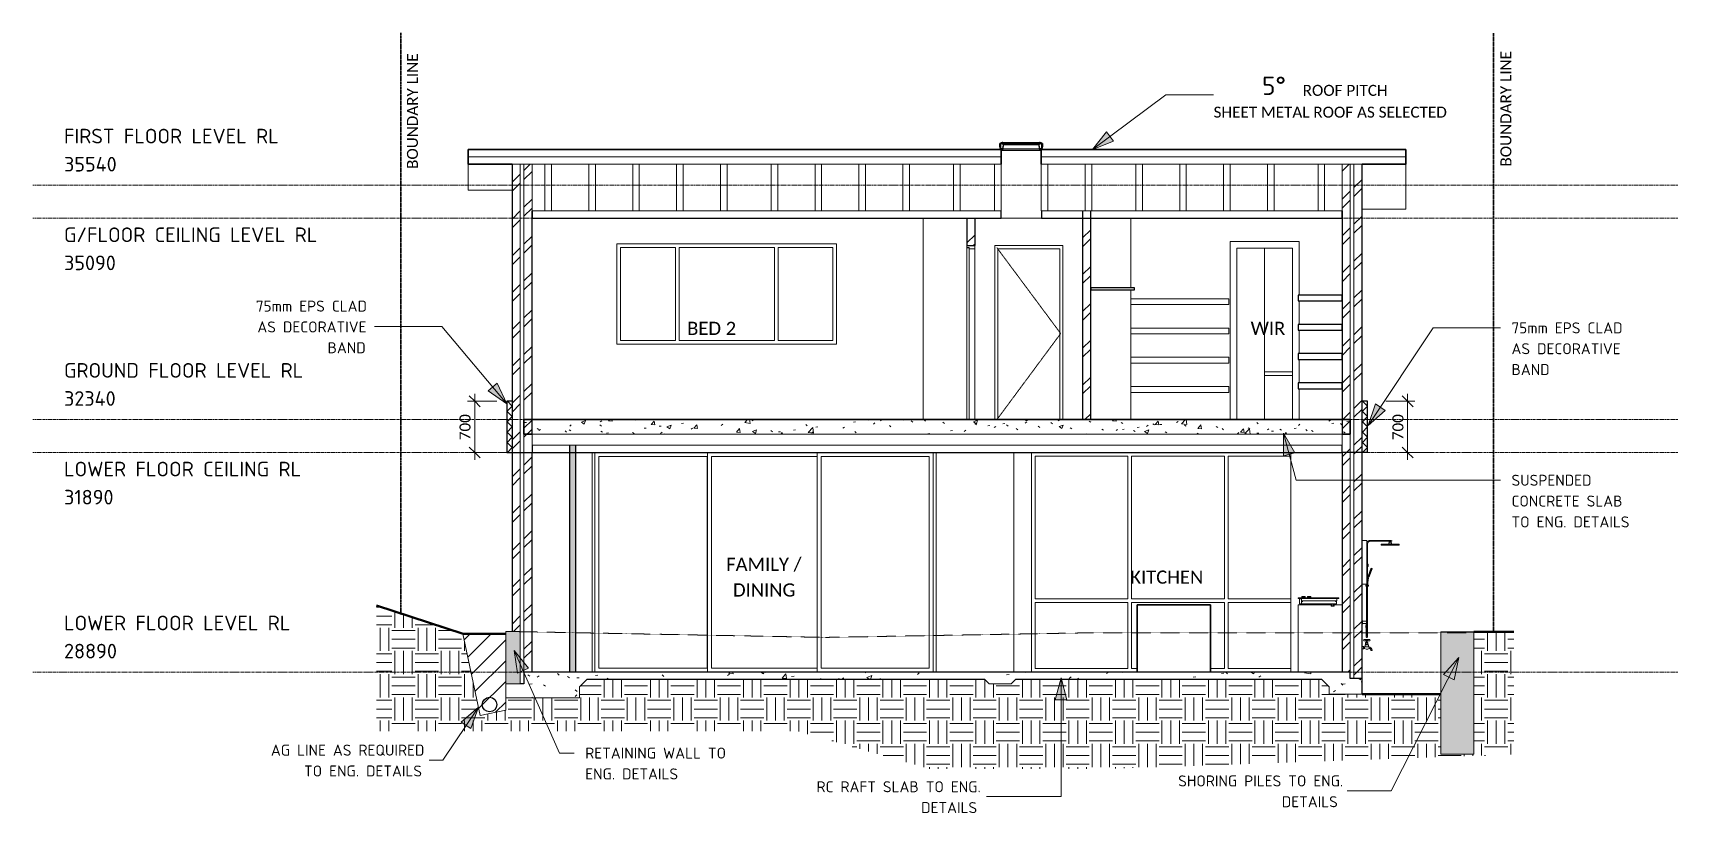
# Model space of a CAD drawing. Header units: millimetres. Extents: x 21429 to 43897, y 26965 to 37621.
import ezdxf

# ---------------------------------------------------------------- set-up
doc = ezdxf.new("R2010")
doc.units = ezdxf.units.MM
for name, pattern in [('Centre', [30, 12, -6, 6, -6]), ('Dash - Tight', [4.5, 3, -1.5]), ('Dash dot', [8, 4, -2, 0, -2]), ('Dashed - Tight 0_18 Pen', [3.46, 1.2, -0.53, 1.2, -0.53])]:
    doc.linetypes.add(name, pattern=pattern)
for name, color, linetype, lineweight in [('A-ANNO-DIMS', 211, 'Continuous', 9), ('A-ANNO-DIMS-100', 211, 'Continuous', 9), ('A-AREA-IDEN', 2, 'Continuous', 9), ('A-CLNG', 13, 'Continuous', 9), ('A-DETL', 90, 'Continuous', 9), ('A-DETL-GENF', 92, 'Continuous', 9), ('A-DETL-MEDM', 33, 'Continuous', 25), ('A-DETL-THIN', 151, 'Continuous', 9), ('A-DETL-WIDE', 214, 'Continuous', 50), ('A-DOOR', 31, 'Continuous', 9), ('A-DOOR-FRAM', 31, 'Continuous', 9), ('A-FLOR', 192, 'Continuous', 9), ('A-FLOR-LEVL', 51, 'Continuous', 9), ('A-FLOR-PATT', 8, 'Continuous', 35), ('A-GLAZ', 151, 'Continuous', 9), ('A-ROOF', 132, 'Continuous', 9), ('A-ROOF-IDEN', 132, 'Continuous', 9), ('A-WALL', 113, 'Continuous', 9), ('A-WALL-PATT', 111, 'Continuous', 25), ('G-ANNO-TEXT', 231, 'Continuous', 9), ('I-WALL', 2, 'Continuous', 9), ('P-SANR-FIXT', 6, 'Continuous', 9), ('Q-CASE', 31, 'Continuous', 9), ('Q-SPCQ', 91, 'Continuous', 9)]:
    doc.layers.add(name, color=color, linetype=linetype, lineweight=lineweight)
doc.styles.add('Calibri', font='calibri.ttf', dxfattribs={"height": 150})
doc.styles.add('Calibri_1', font='calibri.ttf', dxfattribs={"height": 180})
doc.styles.add('ISOCPEUR', font='ISOCPEUR.ttf', dxfattribs={"height": 200})
doc.styles.add('ISOCPEUR_1', font='ISOCPEUR.ttf', dxfattribs={"height": 150})
doc.styles.add('ISOCPEUR_B', font='', dxfattribs={"height": 250})
doc.styles.get('ISOCPEUR_B').set_extended_font_data('ISOCPEUR', bold=True)
doc.dimstyles.new('1_5mm_Calibrii', dxfattribs={"dimscale": 304.8, "dimtxt": 176.602264, "dimasz": 0.492126, "dimexe": 0.328084, "dimexo": 0.0625, "dimgap": 0, "dimtad": 1, "dimdec": 0, "dimzin": 0, "dimdsep": 46, "dimtxsty": 'Calibri', "dimblk1": 'OBLIQUE', "dimblk2": 'OBLIQUE', "dimsah": 1, "dimcen": 0.09, "dimdle": 0.328084, "dimazin": 0, "dimtfac": 1, "dimtdec": 4, "dimtix": 1, "dimtmove": 0, "dimatfit": 3, "dimfxl": 0.984252, "dimfxlon": 1, "dimtvp": 1, "dimtolj": 1, "dimtzin": 0, "dimarcsym": 2})
pattern_1 = [(45, (33633.57, 18106.9), (-251.447, 251.447), []), (45, (33633.57, 18487.9), (-251.447, 251.447), [])]
pattern_2 = [(0, (33633.57, 18106.88), (317.5, 317.5), [317.5, -317.5]), (0, (33633.57, 18225.95), (317.5, 317.5), [317.5, -317.5]), (0, (33633.57, 18345), (317.5, 317.5), [317.5, -317.5]), (90, (33673.26, 18384.7), (-317.5, 317.5), [317.5, -317.5]), (90, (33792.32, 18384.7), (-317.5, 317.5), [317.5, -317.5]), (90, (33911.38, 18384.7), (-317.5, 317.5), [317.5, -317.5])]

msp = doc.modelspace()

# ---------------------------------------------------------------- texts
at = {"layer": 'A-AREA-IDEN', "char_height": 180, "attachment_point": 1, "style": 'Calibri_1'}
for s, insert, width in [('BED 2', (30364.5, 33675.4), 817.721), ('WIR', (38059.4, 33675.4), 577.215), ('FAMILY /', (30897.3, 30452.8), 1274.683), ('KITCHEN', (36417.1, 30277.8), 1226.582), ('DINING', (30989.9, 30102.3), 1050.211)]:
    msp.add_mtext(s, dxfattribs=dict(at, insert=insert, width=width))
at = {"layer": 'A-FLOR-LEVL', "char_height": 200, "attachment_point": 1, "style": 'ISOCPEUR', "bg_fill": 3, "box_fill_scale": 1.25, "bg_fill_color": 9, "bg_fill_true_color": 13158600, "bg_fill_transparency": 0}
for s, insert, width in [('FIRST FLOOR LEVEL RL', (21853.6, 36311.4), 3567.509), ('G/FLOOR CEILING LEVEL RL', (21853.6, 34963.8), 4168.775), ('GROUND FLOOR LEVEL RL', (21853.6, 33111.4), 3920.252), ('LOWER FLOOR CEILING RL', (21853.6, 31763.8), 3888.184), ('LOWER FLOOR LEVEL RL', (21853.6, 29661.4), 3743.881)]:
    msp.add_mtext(s, dxfattribs=dict(at, insert=insert, width=width))
at = {"layer": 'A-ROOF-IDEN', "attachment_point": 1}
for s, insert, char_height, width, style in [('5°', (38216.3, 37023.8), 250, 416.877, 'ISOCPEUR_B'), ('      ROOF PITCH', (38452.8, 36911), 150, 1859.915, 'Calibri'), ('SHEET METAL ROOF AS SELECTED', (37553.2, 36613.3), 150, 4040.505, 'Calibri')]:
    msp.add_mtext(s, dxfattribs=dict(at, insert=insert, char_height=char_height, width=width, style=style))
at = {"layer": 'G-ANNO-TEXT', "color": 5, "char_height": 150, "width": 2004.219, "attachment_point": 1, "rotation": 90, "style": 'Calibri'}
for insert in [(26537, 35763.1), (41470.6, 35795.3)]:
    msp.add_mtext('BOUNDARY LINE', dxfattribs=dict(at, insert=insert))
at = {"layer": 'G-ANNO-TEXT', "color": 7, "char_height": 150, "attachment_point": 1, "style": 'ISOCPEUR_1'}
for s, insert, width in [('75mm EPS CLAD', (24474.4, 33964.3), 1779.746), ('AS DECORATIVE ', (24494.2, 33679.9), 1755.696), ('75mm EPS CLAD', (41622.2, 33666.8), 1779.746), ('AS DECORATIVE ', (41622.2, 33382.4), 1867.932), ('BAND', (41622.2, 33098), 593.249), ('SUSPENDED ', (41622.2, 31585.9), 1378.902), ('CONCRETE SLAB ', (41622.2, 31301.4), 1891.983), ('TO ENG. DETAILS', (41622.2, 31017), 1891.983), ('AG LINE AS REQUIRED', (24679.2, 27899.5), 2437.13), ('RETAINING WALL TO ', (28971.7, 27859.5), 2364.978), (' TO ENG. DETAILS ', (25036.4, 27615), 2004.219), ('ENG. DETAILS ', (28971.7, 27575), 1603.375), ('SHORING PILES TO ENG. ', (37069.7, 27479.5), 2621.518), ('RC RAFT SLAB TO ENG. ', (32130.5, 27399.6), 2637.552), ('DETAILS ', (38485.2, 27195.1), 905.907), ('DETAILS ', (33559.2, 27115.2), 905.907)]:
    msp.add_mtext(s, dxfattribs=dict(at, insert=insert, width=width))

# ---------------------------------------------------------------- blocks, each defined once
blk = doc.blocks.new('Stacker Door - 3 Panel - FXX3047 SP-2545092-SECTION E-E')
at = {"layer": 'A-DOOR'}
for p, q in [((29065, 28890), (29065, 31890)), ((29105, 31889), (29105, 28890)), ((29105, 31889), (33725, 31889)), ((33725, 31889), (33725, 28890)), ((33765, 28890), (33765, 31890))]:
    blk.add_line(p, q, dxfattribs=at)
at = {"layer": 'A-DOOR-FRAM'}
for p, q in [((29160, 28945), (29160, 31835)), ((29160, 31835), (30635, 31835)), ((30635, 31835), (30635, 28945)), ((30643, 31889), (30643, 28890)), ((30698, 28945), (30698, 31835)), ((30698, 31835), (32140, 31835)), ((32140, 31889), (32140, 28890)), ((32195, 28945), (32195, 31835)), ((32195, 31835), (33670, 31835)), ((33670, 31835), (33670, 28945)), ((30635, 28945), (29160, 28945)), ((32140, 28945), (30698, 28945)), ((33670, 28945), (32195, 28945))]:
    blk.add_line(p, q, dxfattribs=at)
blk = doc.blocks.new('3 PANEL 2 transom - AFA1842 SP-1980656-SECTION E-E')
at = {"layer": 'A-GLAZ'}
blk.add_line((38630, 32990), (38250, 32990), dxfattribs=at)
blk = doc.blocks.new('VELUX FS   deck mounted   fixed - C01-1726125-SECTION E-E')
at = {"layer": 'A-GLAZ', "lineweight": 18}
for p, q in [((34612, 36031), (34612, 36029)), ((34643, 36031), (34612, 36031)), ((34612, 36029), (34644, 36029)), ((34644, 36063), (34643, 36063)), ((34643, 36063), (34643, 36031)), ((34644, 36029), (34644, 36063)), ((35208, 36063), (35207, 36063)), ((35207, 36063), (35207, 36029)), ((35207, 36029), (35239, 36029)), ((35208, 36031), (35208, 36063)), ((35239, 36031), (35208, 36031)), ((35239, 36029), (35239, 36031))]:
    blk.add_line(p, q, dxfattribs=at)
at = {"layer": 'A-GLAZ', "lineweight": 25}
for p, q in [((34632, 36110), (34632, 36064)), ((34651, 36113), (34633, 36111)), ((34633, 36110), (34651, 36112)), ((34633, 36064), (34633, 36110)), ((34635, 36069), (34634, 36064)), ((34634, 36064), (34636, 36069)), ((34636, 36069), (34635, 36069)), ((34650, 36107), (34643, 36104)), ((34643, 36104), (34643, 36063)), ((34643, 36063), (34644, 36063)), ((34644, 36063), (34644, 36029)), ((34644, 36029), (34650, 36029)), ((34650, 36118), (34650, 36115)), ((34659, 36107), (34650, 36107)), ((34650, 36029), (34655, 36042)), ((34651, 36115), (34651, 36118)), ((34651, 36112), (34651, 36114)), ((34655, 36042), (34668, 36042)), ((34659, 36104), (34659, 36107)), ((34685, 36104), (34659, 36104)), ((35186, 36120), (34665, 36120)), ((34665, 36120), (34665, 36104)), ((34665, 36104), (35186, 36104)), ((34668, 36042), (34668, 36030)), ((34668, 36030), (34675, 36030)), ((34675, 36030), (34675, 36049)), ((34675, 36049), (34678, 36049)), ((34680, 36051), (34685, 36104)), ((34687, 36121), (34687, 36121)), ((35163, 36121), (35164, 36121)), ((35192, 36104), (35166, 36104)), ((35166, 36104), (35171, 36051)), ((35173, 36049), (35176, 36049)), ((35176, 36049), (35176, 36030)), ((35176, 36030), (35183, 36030)), ((35183, 36030), (35183, 36042)), ((35183, 36042), (35196, 36042)), ((35186, 36104), (35186, 36120)), ((35201, 36107), (35192, 36107)), ((35192, 36107), (35192, 36104)), ((35196, 36042), (35200, 36029)), ((35200, 36118), (35200, 36115)), ((35200, 36114), (35200, 36112)), ((35218, 36111), (35200, 36113)), ((35200, 36112), (35218, 36110)), ((35200, 36029), (35207, 36029)), ((35201, 36115), (35201, 36118)), ((35208, 36104), (35201, 36107)), ((35207, 36029), (35207, 36063)), ((35207, 36063), (35208, 36063)), ((35208, 36063), (35208, 36104)), ((35216, 36069), (35215, 36069)), ((35215, 36069), (35217, 36064)), ((35217, 36064), (35216, 36069)), ((35218, 36110), (35218, 36064)), ((35219, 36064), (35219, 36110))]:
    blk.add_line(p, q, dxfattribs=at)
at = {"layer": 'A-GLAZ'}
for p, q in [((34632, 36064), (34632, 36048)), ((34633, 36094), (34643, 36096)), ((34643, 36094), (34633, 36094)), ((34633, 36048), (34633, 36064)), ((34633, 36047), (34643, 36047)), ((34634, 36048), (34636, 36053)), ((34634, 36051), (34634, 36048)), ((34635, 36066), (34635, 36069)), ((34643, 36053), (34635, 36053)), ((34636, 36069), (34636, 36053)), ((34636, 36053), (34643, 36053)), ((34650, 36113), (34650, 36115)), ((34650, 36015), (34655, 36028)), ((35200, 36015), (34650, 36015)), ((34651, 36113), (34651, 36115)), ((34651, 36107), (34651, 36114)), ((34651, 36107), (34651, 36112)), ((34655, 36028), (34655, 36042)), ((34668, 36028), (34655, 36028)), ((34668, 36017), (34668, 36030)), ((35183, 36017), (34668, 36017)), ((35176, 36037), (34675, 36037)), ((34675, 36030), (34675, 36018)), ((35176, 36018), (34675, 36018)), ((34680, 36048), (34678, 36048)), ((34680, 36048), (34678, 36048)), ((34680, 36039), (34685, 36092)), ((34685, 36092), (34685, 36104)), ((35166, 36092), (34685, 36092)), ((35166, 36104), (35166, 36092)), ((35166, 36092), (35171, 36039)), ((35173, 36048), (35171, 36048)), ((35173, 36048), (35171, 36048)), ((35176, 36018), (35176, 36030)), ((35183, 36030), (35183, 36017)), ((35196, 36028), (35183, 36028)), ((35196, 36042), (35196, 36028)), ((35196, 36028), (35200, 36015)), ((35200, 36115), (35200, 36113)), ((35200, 36114), (35200, 36107)), ((35200, 36112), (35200, 36107)), ((35201, 36115), (35201, 36113)), ((35208, 36096), (35218, 36094)), ((35218, 36094), (35208, 36094)), ((35208, 36053), (35215, 36053)), ((35216, 36053), (35208, 36053)), ((35208, 36047), (35218, 36047)), ((35215, 36053), (35215, 36069)), ((35215, 36053), (35217, 36048)), ((35216, 36069), (35216, 36066)), ((35217, 36048), (35217, 36051)), ((35218, 36064), (35218, 36048)), ((35219, 36048), (35219, 36064))]:
    blk.add_line(p, q, dxfattribs=at)
at = {"layer": 'A-GLAZ', "lineweight": 25, "flags": 128}
for points in [[(34633, 36111), (34632, 36111), (34632, 36111), (34632, 36111), (34632, 36111), (34632, 36110), (34632, 36110)], [(34632, 36064), (34632, 36064), (34632, 36063), (34632, 36063), (34632, 36063), (34633, 36063), (34633, 36063), (34633, 36063), (34634, 36063), (34634, 36063), (34634, 36063), (34634, 36063), (34634, 36064)], [(34634, 36064), (34634, 36064), (34633, 36064), (34633, 36064), (34633, 36064), (34633, 36063), (34633, 36063), (34633, 36064), (34633, 36064), (34633, 36064), (34633, 36064), (34633, 36064), (34633, 36064)], [(34652, 36121), (34651, 36121), (34651, 36120), (34650, 36120), (34650, 36119), (34650, 36118)], [(34650, 36115), (34650, 36115), (34650, 36114), (34650, 36113), (34651, 36113)], [(34651, 36118), (34651, 36119), (34651, 36119), (34651, 36120), (34652, 36120), (34652, 36120)], [(34651, 36114), (34651, 36114), (34651, 36114), (34651, 36115), (34651, 36115)], [(34687, 36121), (34676, 36124), (34664, 36124), (34652, 36121)], [(34652, 36120), (34664, 36123), (34676, 36123), (34687, 36121)], [(34678, 36049), (34678, 36049), (34679, 36049), (34679, 36050), (34679, 36050), (34680, 36050)], [(35199, 36121), (35187, 36124), (35175, 36124), (35163, 36121)], [(35164, 36121), (35175, 36123), (35187, 36123), (35199, 36120)], [(35171, 36051), (35171, 36050), (35172, 36050), (35172, 36050), (35172, 36049), (35172, 36049), (35173, 36049)], [(35201, 36118), (35201, 36119), (35201, 36120), (35200, 36120), (35200, 36121), (35199, 36121)], [(35199, 36120), (35199, 36120), (35200, 36120), (35200, 36119), (35200, 36119), (35200, 36118)], [(35200, 36113), (35200, 36113), (35201, 36114), (35201, 36115), (35201, 36115)], [(35200, 36115), (35200, 36115), (35200, 36114), (35200, 36114), (35200, 36114)], [(35217, 36064), (35217, 36063), (35217, 36063), (35217, 36063), (35217, 36063), (35218, 36063), (35218, 36063), (35218, 36063), (35219, 36063), (35219, 36063), (35219, 36063), (35219, 36064), (35219, 36064)], [(35218, 36064), (35218, 36064), (35218, 36064), (35218, 36064), (35218, 36064), (35218, 36064), (35218, 36063), (35218, 36063), (35218, 36064), (35218, 36064), (35217, 36064), (35217, 36064), (35217, 36064)], [(35219, 36110), (35219, 36110), (35219, 36111), (35219, 36111), (35219, 36111), (35219, 36111), (35218, 36111)]]:
    blk.add_lwpolyline(points, dxfattribs=at)
at = {"layer": 'A-GLAZ'}
for points, knots in [([(34632, 36048), (34632, 36048), (34632, 36048), (34632, 36047), (34632, 36047), (34632, 36047), (34632, 36047), (34632, 36047), (34632, 36047), (34633, 36047), (34633, 36047), (34633, 36047), (34633, 36047), (34633, 36047), (34633, 36047), (34634, 36047), (34634, 36047), (34634, 36047), (34634, 36047), (34634, 36047), (34634, 36048), (34634, 36048), (34634, 36048)], [0, 0, 0, 0, 0.090909, 0.136364, 0.181818, 0.227273, 0.272727, 0.318182, 0.363636, 0.409091, 0.454545, 0.5, 0.545455, 0.590909, 0.636364, 0.681818, 0.727273, 0.772727, 0.818182, 0.863636, 0.909091, 1, 1, 1, 1]), ([(34633, 36048), (34633, 36048), (34633, 36048), (34633, 36048), (34633, 36048), (34633, 36048)], [0.6818182, 0.6818182, 0.6818182, 0.6818182, 0.7727273, 0.8636364, 1, 1, 1, 1]), ([(34678, 36037), (34678, 36037), (34678, 36037), (34679, 36037), (34679, 36038), (34679, 36038), (34679, 36038), (34679, 36038), (34679, 36038), (34679, 36038), (34680, 36038), (34680, 36039), (34680, 36039)], [0, 0, 0, 0, 0.166667, 0.25, 0.333333, 0.416667, 0.5, 0.583333, 0.666667, 0.75, 0.833333, 1, 1, 1, 1]), ([(35171, 36039), (35171, 36039), (35171, 36038), (35171, 36038), (35172, 36038), (35172, 36038), (35172, 36038), (35172, 36038), (35172, 36038), (35172, 36037), (35172, 36037), (35173, 36037), (35173, 36037)], [-1, -1, -1, -1, -0.833333, -0.75, -0.666667, -0.583333, -0.5, -0.416667, -0.333333, -0.25, -0.166667, 0, 0, 0, 0]), ([(35217, 36048), (35217, 36048), (35217, 36048), (35217, 36048), (35217, 36048)], [-0.2272727, -0.2272727, -0.2272727, -0.2272727, -0.1363636, 0, 0, 0, 0]), ([(35217, 36048), (35217, 36048), (35217, 36048), (35217, 36047), (35217, 36047), (35217, 36047), (35217, 36047), (35217, 36047), (35217, 36047), (35218, 36047), (35218, 36047), (35218, 36047), (35218, 36047), (35218, 36047), (35218, 36047), (35219, 36047), (35219, 36047), (35219, 36047), (35219, 36047), (35219, 36047), (35219, 36048), (35219, 36048), (35219, 36048)], [-1, -1, -1, -1, -0.909091, -0.863636, -0.818182, -0.772727, -0.727273, -0.681818, -0.636364, -0.590909, -0.545455, -0.5, -0.454545, -0.409091, -0.363636, -0.318182, -0.272727, -0.227273, -0.181818, -0.136364, -0.090909, 0, 0, 0, 0]), ([(35218, 36048), (35218, 36048), (35218, 36048), (35218, 36048), (35218, 36048)], [-1, -1, -1, -1, -0.8636364, -0.7727273, -0.7727273, -0.7727273, -0.7727273])]:
    blk.add_open_spline(points, degree=3, knots=knots, dxfattribs=at)
for points in [[(34634, 36048), (34634, 36048), (34634, 36048), (34634, 36048)], [(34657, 36107), (34659, 36108), (34661, 36109), (34664, 36109)], [(35187, 36109), (35189, 36109), (35192, 36108), (35194, 36107)]]:
    blk.add_open_spline(points, degree=3, dxfattribs=at)
blk = doc.blocks.new('Single - Timber Frame  - 870x2400-2599501-SECTION E-E')
at = {"layer": 'A-DOOR', "linetype": 'Dashed - Tight 0_18 Pen'}
for p, q in [((34595, 34685), (35465, 33515)), ((35465, 33515), (34595, 32340))]:
    blk.add_line(p, q, dxfattribs=at)
at = {"layer": 'A-DOOR'}
blk.add_line((34607, 32345), (35453, 32345), dxfattribs=at)
at = {"layer": 'A-DOOR-FRAM'}
for p, q in [((35495, 34715), (34565, 34715)), ((34565, 34715), (34565, 32340)), ((34607, 34673), (35453, 34673)), ((34607, 32340), (34607, 34673)), ((35453, 34673), (35453, 32340)), ((35495, 32340), (35495, 34715))]:
    blk.add_line(p, q, dxfattribs=at)
blk = doc.blocks.new('Linen shelves - Linen shelves-2457071-SECTION E-E')
at = {"layer": 'Q-CASE', "lineweight": 25}
for p, q in [((39310, 34040), (38710, 34040)), ((38710, 34040), (38710, 33960)), ((38710, 33960), (39310, 33960)), ((39310, 33960), (39310, 34040)), ((39310, 33640), (38710, 33640)), ((38710, 33640), (38710, 33560)), ((38710, 33560), (39310, 33560)), ((39310, 33560), (39310, 33640)), ((39310, 33240), (38710, 33240)), ((38710, 33240), (38710, 33160)), ((38710, 33160), (39310, 33160)), ((39310, 33160), (39310, 33240)), ((39310, 32840), (38710, 32840)), ((38710, 32840), (38710, 32760)), ((39310, 32760), (39310, 32840)), ((38710, 32760), (39310, 32760))]:
    blk.add_line(p, q, dxfattribs=at)
blk = doc.blocks.new('AS_AA 0622 - 1527_3 PANEL HORIZONTAL_ - AA1430 SP-1980709-SECTION E-E')
at = {"layer": 'A-GLAZ'}
for p, q in [((32405, 34740), (29405, 34740)), ((29405, 33370), (29405, 34740)), ((29455, 34690), (29455, 33420)), ((29455, 34690), (30205, 34690)), ((30205, 33420), (30205, 34690)), ((30255, 34690), (30255, 33420)), ((30255, 34690), (31555, 34690)), ((31555, 33420), (31555, 34690)), ((31605, 34690), (31605, 33420)), ((31605, 34690), (32355, 34690)), ((32355, 33420), (32355, 34690)), ((32405, 34740), (32405, 33370)), ((32405, 33370), (29405, 33370)), ((29455, 33420), (30205, 33420)), ((30255, 33420), (31555, 33420)), ((31605, 33420), (32355, 33420))]:
    blk.add_line(p, q, dxfattribs=at)
blk = doc.blocks.new('Single - Timber Frame  - 870x2400-V1-SECTION E-E')
at = {"layer": 'A-DOOR', "lineweight": 18}
for p, q in [((34185, 34685), (34185, 32345)), ((34215, 34685), (34185, 34685)), ((34215, 32345), (34215, 34685)), ((34185, 32345), (34215, 32345))]:
    blk.add_line(p, q, dxfattribs=at)
at = {"layer": 'A-DOOR-FRAM', "lineweight": 18}
for p, q in [((34295, 34715), (34185, 34715)), ((34185, 34715), (34185, 34688)), ((34185, 34688), (34215, 34688)), ((34215, 34688), (34215, 34673)), ((34215, 34673), (34295, 34673)), ((34295, 34673), (34295, 34715))]:
    blk.add_line(p, q, dxfattribs=at)
at = {"layer": 'A-DOOR-FRAM'}
for p, q in [((34185, 34688), (34185, 34685)), ((34295, 34673), (34295, 32340)), ((34185, 32345), (34185, 32340)), ((34215, 32345), (34215, 32340))]:
    blk.add_line(p, q, dxfattribs=at)
blk = doc.blocks.new('custom - equal Panel M_6 PANEL HORIZONTAL_ - AFA3042T SP-2001726-SECTION E-E')
at = {"layer": 'A-GLAZ'}
for p, q in [((35068, 28890), (35068, 31890)), ((35118, 31840), (35118, 29890)), ((35118, 31840), (36384, 31840)), ((36384, 29890), (36384, 31840)), ((36434, 31840), (36434, 29890)), ((36434, 31840), (37701, 31840)), ((37701, 29890), (37701, 31840)), ((37751, 31840), (37751, 29890)), ((37751, 31840), (38610, 31840)), ((35118, 29890), (36384, 29890)), ((36434, 29890), (37701, 29890)), ((37751, 29890), (38610, 29890)), ((36384, 29840), (35118, 29840)), ((35118, 29840), (35118, 28940)), ((36384, 28940), (36384, 29840)), ((36434, 29840), (36434, 28940)), ((37701, 29840), (36434, 29840)), ((37701, 28940), (37701, 29840)), ((38610, 29840), (37751, 29840)), ((37751, 29840), (37751, 28940)), ((35118, 28940), (36384, 28940)), ((36434, 28940), (36510, 28940)), ((37510, 28940), (37701, 28940)), ((37751, 28940), (38610, 28940))]:
    blk.add_line(p, q, dxfattribs=at)
blk = doc.blocks.new('Tap - Tap-1959228-SECTION E-E')
at = {"layer": 'P-SANR-FIXT'}
for p, q in [((39599, 29239), (39580, 29239)), ((39599, 29230), (39599, 29240)), ((39606, 29240), (39599, 29240)), ((39599, 29217), (39599, 29230)), ((39606, 29230), (39599, 29230)), ((39599, 29207), (39599, 29217)), ((39606, 29217), (39599, 29217)), ((39606, 29240), (39606, 29230)), ((39616, 29235), (39606, 29239)), ((39606, 29230), (39606, 29217)), ((39606, 29217), (39606, 29207)), ((39606, 29208), (39616, 29211)), ((39625, 29262), (39625, 29240)), ((39646, 29262), (39625, 29262)), ((39626, 29263), (39626, 29262)), ((39646, 29263), (39626, 29263)), ((39628, 29237), (39646, 29237)), ((39630, 29295), (39630, 29276)), ((39646, 29295), (39630, 29295)), ((39630, 29276), (39646, 29276)), ((39630, 29276), (39630, 29263)), ((39658, 29336), (39633, 29336)), ((39633, 29318), (39633, 29336)), ((39633, 29318), (39639, 29318)), ((39635, 29276), (39635, 29263)), ((39639, 29318), (39639, 29295)), ((39646, 29320), (39644, 29320)), ((39647, 29320), (39646, 29320)), ((39661, 29295), (39646, 29295)), ((39646, 29276), (39661, 29276)), ((39646, 29276), (39646, 29263)), ((39666, 29263), (39646, 29263)), ((39667, 29262), (39646, 29262)), ((39646, 29237), (39663, 29237)), ((39652, 29295), (39652, 29318)), ((39652, 29318), (39658, 29318)), ((39656, 29276), (39656, 29263)), ((39658, 29336), (39658, 29318)), ((39661, 29276), (39661, 29295)), ((39661, 29276), (39661, 29263)), ((39666, 29262), (39666, 29263)), ((39667, 29240), (39667, 29262)), ((39679, 29232), (39679, 29233)), ((39679, 29214), (39679, 29230)), ((39580, 29208), (39599, 29208)), ((39606, 29207), (39599, 29207)), ((39702, 29185), (39717, 29184)), ((39716, 29184), (39717, 29184))]:
    blk.add_line(p, q, dxfattribs=at)
at = {"layer": 'P-SANR-FIXT', "flags": 128}
for points in [[(39601, 29327), (39605, 29335), (39612, 29336), (39623, 29334), (39633, 29336)], [(39633, 29336), (39623, 29334), (39612, 29336), (39605, 29335), (39601, 29327)], [(39633, 29318), (39623, 29319), (39612, 29318), (39605, 29319), (39601, 29327)], [(39601, 29327), (39605, 29319), (39612, 29318), (39623, 29319), (39633, 29318)], [(39616, 29235), (39620, 29238), (39625, 29240)], [(39625, 29240), (39620, 29238), (39616, 29235)], [(39616, 29235), (39616, 29234), (39616, 29232), (39616, 29229), (39616, 29227), (39616, 29223)], [(39616, 29223), (39616, 29220), (39616, 29217), (39616, 29215), (39616, 29213), (39616, 29212), (39616, 29211)], [(39679, 29214), (39658, 29205), (39637, 29204), (39616, 29211)], [(39616, 29211), (39637, 29204), (39658, 29205), (39679, 29214)], [(39658, 29336), (39668, 29334), (39679, 29336), (39686, 29335), (39690, 29327)], [(39690, 29327), (39686, 29335), (39679, 29336), (39668, 29334), (39658, 29336)], [(39690, 29327), (39686, 29319), (39679, 29318), (39668, 29319), (39658, 29318)], [(39658, 29318), (39668, 29319), (39679, 29318), (39686, 29319), (39690, 29327)], [(39667, 29240), (39673, 29237), (39679, 29233)], [(39679, 29233), (39673, 29237), (39667, 29240)], [(39717, 29184), (39718, 29186), (39718, 29188), (39717, 29190), (39717, 29192), (39717, 29193), (39717, 29195), (39716, 29197), (39716, 29199), (39716, 29200), (39715, 29202), (39714, 29204), (39714, 29205), (39713, 29207), (39712, 29209), (39711, 29210), (39710, 29212), (39709, 29213), (39708, 29215), (39707, 29216), (39706, 29217), (39705, 29219), (39703, 29220), (39702, 29221), (39701, 29222), (39699, 29223), (39698, 29224), (39696, 29225), (39695, 29226), (39693, 29227), (39691, 29228), (39690, 29229), (39688, 29229), (39686, 29230), (39685, 29230), (39683, 29231), (39681, 29231), (39680, 29231), (39679, 29232)], [(39679, 29215), (39680, 29215), (39681, 29215), (39682, 29214), (39683, 29214), (39684, 29213), (39686, 29213), (39687, 29212), (39688, 29212), (39689, 29211), (39689, 29211), (39690, 29210), (39691, 29209), (39692, 29208), (39693, 29208), (39694, 29207), (39695, 29206), (39695, 29205), (39696, 29204), (39697, 29203), (39697, 29202), (39698, 29201), (39698, 29200), (39699, 29199), (39699, 29198), (39700, 29197), (39700, 29196), (39700, 29195), (39701, 29194), (39701, 29193), (39701, 29191), (39701, 29190), (39701, 29189), (39702, 29188), (39702, 29187), (39701, 29186), (39701, 29185)]]:
    blk.add_lwpolyline(points, dxfattribs=at)
at = {"layer": 'P-SANR-FIXT'}
for points in [[(39628, 29237), (39627, 29237), (39626, 29238), (39625, 29239), (39625, 29240), (39625, 29240)], [(39667, 29240), (39667, 29240), (39666, 29239), (39665, 29238), (39664, 29237), (39663, 29237)]]:
    blk.add_open_spline(points, degree=3, dxfattribs=at)
for points, knots in [([(39644, 29320), (39644, 29320), (39644, 29320), (39643, 29320), (39643, 29320), (39643, 29320), (39642, 29320), (39642, 29320), (39642, 29319), (39642, 29319), (39641, 29319), (39641, 29319), (39641, 29319), (39641, 29319), (39641, 29319), (39640, 29319), (39640, 29318), (39640, 29318), (39640, 29318), (39640, 29318), (39639, 29318), (39639, 29318), (39639, 29318)], [0, 0, 0, 0, 0.0833333, 0.125, 0.1666667, 0.2083333, 0.25, 0.2916667, 0.3125, 0.3333333, 0.3541667, 0.375, 0.4166667, 0.4583333, 0.5, 0.5416667, 0.5833333, 0.625, 0.6666667, 0.7083333, 0.75, 0.8333333, 0.8333333, 0.8333333, 0.8333333]), ([(39652, 29318), (39652, 29318), (39652, 29318), (39652, 29318), (39651, 29318), (39651, 29318), (39651, 29318), (39651, 29319), (39651, 29319), (39650, 29319), (39650, 29319), (39650, 29319), (39650, 29319), (39649, 29319), (39649, 29320), (39649, 29320), (39649, 29320), (39648, 29320), (39648, 29320), (39648, 29320), (39647, 29320), (39647, 29320)], [0.1666667, 0.1666667, 0.1666667, 0.1666667, 0.25, 0.2916667, 0.3333333, 0.375, 0.4166667, 0.4583333, 0.5, 0.5416667, 0.5833333, 0.625, 0.6666667, 0.6875, 0.7083333, 0.75, 0.7916667, 0.8333333, 0.875, 0.9166667, 1, 1, 1, 1])]:
    blk.add_open_spline(points, degree=3, knots=knots, dxfattribs=at)
blk = doc.blocks.new('Shower_Twin_Phoenix_NXQuil_FaceBased - Chrome _606-6500-00_-1739590-SECTION E-E')
at = {"layer": 'P-SANR-FIXT'}
for p, q in [((39655, 30391), (39655, 30640)), ((39693, 30690), (39979, 30690)), ((39979, 30678), (39693, 30678)), ((39840, 30636), (39840, 30624)), ((39948, 30653), (39948, 30637)), ((39965, 30637), (39948, 30637)), ((39965, 30655), (39950, 30655)), ((39950, 30637), (39950, 30636)), ((39950, 30636), (39965, 30636)), ((39953, 30674), (39953, 30662)), ((39954, 30678), (39954, 30677)), ((39965, 30677), (39954, 30677)), ((39954, 30661), (39955, 30659)), ((39955, 30677), (39955, 30675)), ((39965, 30675), (39955, 30675)), ((39956, 30657), (39955, 30656)), ((39977, 30677), (39965, 30677)), ((39976, 30675), (39965, 30675)), ((39981, 30655), (39965, 30655)), ((39983, 30637), (39965, 30637)), ((39965, 30636), (39981, 30636)), ((39975, 30659), (39977, 30661)), ((39976, 30656), (39975, 30657)), ((39976, 30675), (39976, 30677)), ((39977, 30677), (39977, 30678)), ((39978, 30662), (39978, 30674)), ((39979, 30678), (39979, 30690)), ((39980, 30689), (39979, 30689)), ((39980, 30679), (39979, 30679)), ((39980, 30690), (39980, 30689)), ((39980, 30690), (39980, 30689)), ((39980, 30689), (39980, 30679)), ((39980, 30679), (39980, 30678)), ((39980, 30679), (39980, 30678)), ((39981, 30636), (39981, 30637)), ((39983, 30637), (39983, 30653)), ((39990, 30679), (39990, 30689)), ((40090, 30624), (40090, 30636)), ((39645, 30391), (39655, 30391)), ((39655, 30390), (39645, 30390)), ((39655, 30391), (39655, 30390)), ((39655, 30312), (39655, 30390)), ((39657, 30367), (39655, 30368)), ((39655, 30334), (39657, 30335)), ((39666, 30367), (39657, 30367)), ((39657, 30335), (39657, 30367)), ((39657, 30335), (39666, 30335)), ((39645, 30312), (39655, 30312)), ((39655, 30311), (39645, 30311)), ((39655, 30312), (39655, 30311)), ((39655, 30080), (39655, 30311)), ((39664, 30198), (39655, 30178)), ((39655, 30179), (39664, 30198)), ((39664, 30198), (39655, 30179)), ((39655, 30178), (39664, 30198)), ((39667, 30204), (39664, 30198)), ((39664, 30198), (39664, 30197)), ((39664, 30198), (39664, 30197)), ((39674, 30193), (39664, 30197)), ((39664, 30197), (39674, 30193)), ((39665, 30198), (39677, 30194)), ((39670, 30202), (39678, 30199)), ((39674, 30193), (39675, 30192)), ((39674, 30193), (39675, 30192)), ((39675, 30192), (39679, 30198)), ((39676, 30194), (39675, 30192)), ((39679, 30198), (39677, 30195)), ((39677, 30198), (39678, 30197)), ((39717, 30304), (39678, 30196)), ((39717, 30303), (39678, 30197)), ((39680, 30203), (39678, 30197)), ((39680, 30202), (39678, 30196)), ((39679, 30198), (39678, 30199)), ((39679, 30198), (39679, 30198)), ((39718, 30307), (39706, 30311)), ((39717, 30304), (39715, 30299)), ((39717, 30303), (39715, 30298)), ((39717, 30303), (39716, 30303)), ((39633, 30080), (39632, 30079)), ((39632, 30079), (39633, 30080)), ((39632, 30079), (39632, 30066)), ((39632, 30079), (39633, 30079)), ((39632, 30079), (39632, 30066)), ((39632, 30066), (39632, 30079)), ((39633, 30066), (39632, 30066)), ((39632, 30066), (39633, 30065)), ((39633, 30065), (39632, 30066)), ((39633, 30080), (39633, 30080)), ((39633, 30080), (39665, 30080)), ((39665, 30079), (39633, 30079)), ((39633, 30066), (39665, 30066)), ((39665, 30065), (39633, 30065)), ((39633, 30065), (39633, 30065)), ((39637, 30088), (39638, 30090)), ((39638, 30090), (39637, 30084)), ((39637, 30082), (39643, 30082)), ((39637, 30082), (39637, 30082)), ((39638, 30078), (39637, 30077)), ((39637, 30077), (39638, 30078)), ((39637, 30077), (39637, 30068)), ((39637, 30077), (39640, 30077)), ((39637, 30068), (39637, 30077)), ((39637, 30068), (39638, 30067)), ((39640, 30068), (39637, 30068)), ((39638, 30067), (39637, 30068)), ((39638, 30090), (39638, 30088)), ((39638, 30088), (39638, 30090)), ((39638, 30088), (39643, 30088)), ((39640, 30078), (39638, 30078)), ((39640, 30078), (39638, 30078)), ((39638, 30067), (39640, 30067)), ((39638, 30067), (39640, 30067)), ((39643, 30082), (39640, 30082)), ((39643, 30082), (39640, 30082)), ((39640, 30081), (39643, 30081)), ((39640, 30078), (39659, 30078)), ((39659, 30077), (39640, 30077)), ((39640, 30068), (39659, 30068)), ((39659, 30067), (39640, 30067)), ((39640, 30065), (39641, 30059)), ((39641, 30059), (39643, 30059)), ((39643, 30090), (39643, 30080)), ((39643, 30065), (39643, 29511)), ((39643, 30059), (39643, 29587)), ((39655, 30088), (39661, 30088)), ((39655, 30082), (39662, 30082)), ((39655, 29511), (39655, 30065)), ((39659, 30082), (39656, 30082)), ((39659, 30082), (39656, 30082)), ((39656, 30081), (39659, 30081)), ((39656, 30059), (39658, 30059)), ((39657, 29406), (39657, 30059)), ((39658, 30059), (39658, 30065)), ((39661, 30078), (39659, 30078)), ((39661, 30078), (39659, 30078)), ((39659, 30077), (39661, 30077)), ((39661, 30068), (39659, 30068)), ((39659, 30067), (39661, 30067)), ((39659, 30067), (39661, 30067)), ((39661, 30077), (39661, 30078)), ((39661, 30078), (39661, 30077)), ((39661, 30068), (39661, 30077)), ((39661, 30068), (39661, 30077)), ((39661, 30067), (39661, 30068)), ((39661, 30068), (39661, 30067)), ((39662, 30082), (39662, 30082)), ((39666, 30080), (39665, 30080)), ((39665, 30079), (39667, 30079)), ((39667, 30066), (39665, 30066)), ((39665, 30065), (39666, 30065)), ((39667, 30079), (39666, 30080)), ((39666, 30080), (39667, 30079)), ((39666, 30065), (39667, 30066)), ((39667, 30066), (39666, 30065)), ((39667, 30066), (39667, 30079)), ((39667, 30066), (39667, 30079)), ((39667, 30079), (39667, 30066)), ((39585, 29596), (39580, 29596)), ((39580, 29546), (39585, 29546)), ((39585, 29546), (39585, 29596)), ((39643, 29587), (39585, 29587)), ((39585, 29555), (39643, 29555)), ((39633, 29521), (39633, 29511)), ((39633, 29521), (39643, 29521)), ((39636, 29511), (39633, 29511)), ((39633, 29511), (39635, 29481)), ((39633, 29511), (39633, 29511)), ((39635, 29481), (39637, 29481)), ((39641, 29511), (39636, 29511)), ((39636, 29481), (39636, 29406)), ((39637, 29481), (39650, 29481)), ((39643, 29546), (39638, 29546)), ((39643, 29511), (39640, 29511)), ((39643, 29555), (39643, 29546)), ((39643, 29511), (39643, 29492)), ((39643, 29491), (39655, 29491)), ((39650, 29406), (39650, 29481)), ((39650, 29481), (39651, 29481)), ((39651, 29481), (39653, 29494)), ((39655, 29491), (39655, 29511))]:
    blk.add_line(p, q, dxfattribs=at)
at = {"layer": 'P-SANR-FIXT', "flags": 128}
for points in [[(39840, 30636), (39840, 30636), (39840, 30636), (39840, 30636), (39840, 30636), (39840, 30636), (39840, 30636), (39840, 30636), (39840, 30636), (39840, 30636), (39840, 30636), (39840, 30636), (39840, 30636), (39840, 30636), (39840, 30636), (39840, 30636), (39840, 30636), (39841, 30636), (39841, 30636), (39841, 30636), (39841, 30636), (39841, 30636), (39841, 30636), (39841, 30636), (39841, 30636), (39841, 30636), (39841, 30636), (39841, 30636), (39841, 30636), (39841, 30636), (39841, 30636), (39841, 30636), (39841, 30636), (39841, 30636), (39841, 30636), (39841, 30636), (39841, 30636), (39841, 30636), (39841, 30636), (39841, 30636), (39841, 30636)], [(39841, 30623), (39841, 30623), (39841, 30623), (39841, 30623), (39841, 30623), (39841, 30623), (39841, 30623), (39841, 30623), (39841, 30623), (39841, 30623), (39841, 30623), (39841, 30623), (39841, 30623), (39841, 30623), (39841, 30623), (39841, 30623), (39841, 30623), (39841, 30623), (39841, 30623), (39841, 30623), (39841, 30623), (39841, 30623), (39841, 30623), (39841, 30623), (39840, 30623), (39840, 30623), (39840, 30623), (39840, 30623), (39840, 30623), (39840, 30623), (39840, 30623), (39840, 30623), (39840, 30623), (39840, 30623), (39840, 30623), (39840, 30623), (39840, 30623), (39840, 30623), (39840, 30623), (39840, 30624), (39840, 30624)], [(39841, 30636), (39841, 30636), (39841, 30636), (39842, 30636), (39843, 30636), (39843, 30636), (39845, 30636), (39846, 30636), (39847, 30636), (39849, 30636), (39851, 30636), (39853, 30636), (39855, 30636), (39857, 30636), (39860, 30636), (39863, 30636), (39866, 30636), (39869, 30636), (39872, 30636), (39875, 30636), (39879, 30636), (39882, 30636), (39886, 30636), (39890, 30636), (39894, 30636), (39898, 30636), (39902, 30636), (39907, 30636), (39911, 30636), (39916, 30636), (39920, 30636), (39925, 30636), (39930, 30636), (39935, 30636), (39939, 30636), (39944, 30636), (39949, 30636), (39954, 30636), (39959, 30636), (39964, 30636), (39965, 30636)], [(39965, 30636), (39960, 30636), (39955, 30636), (39951, 30636), (39946, 30636), (39941, 30636), (39936, 30636), (39931, 30636), (39926, 30636), (39922, 30636), (39917, 30636), (39912, 30636), (39908, 30636), (39904, 30636), (39899, 30636), (39895, 30636), (39891, 30636), (39887, 30636), (39883, 30636), (39880, 30636), (39876, 30636), (39873, 30636), (39869, 30636), (39866, 30636), (39863, 30636), (39861, 30636), (39858, 30636), (39856, 30636), (39853, 30636), (39851, 30636), (39849, 30636), (39848, 30636), (39846, 30636), (39845, 30636), (39844, 30636), (39843, 30636), (39842, 30636), (39841, 30636), (39841, 30636), (39841, 30636), (39841, 30636)], [(39841, 30623), (39841, 30623), (39841, 30623), (39842, 30623), (39843, 30623), (39843, 30623), (39845, 30623), (39846, 30623), (39847, 30623), (39849, 30623), (39851, 30623), (39853, 30623), (39855, 30623), (39857, 30623), (39860, 30623), (39863, 30623), (39866, 30623), (39869, 30623), (39872, 30623), (39875, 30623), (39879, 30623), (39882, 30623), (39886, 30623), (39890, 30623), (39894, 30623), (39898, 30623), (39902, 30623), (39907, 30623), (39911, 30623), (39916, 30623), (39920, 30623), (39925, 30623), (39930, 30623), (39935, 30623), (39939, 30623), (39944, 30623), (39949, 30623), (39954, 30623), (39959, 30623), (39964, 30623), (39965, 30623)], [(39965, 30623), (39960, 30623), (39955, 30623), (39951, 30623), (39946, 30623), (39941, 30623), (39936, 30623), (39931, 30623), (39926, 30623), (39922, 30623), (39917, 30623), (39912, 30623), (39908, 30623), (39904, 30623), (39899, 30623), (39895, 30623), (39891, 30623), (39887, 30623), (39883, 30623), (39880, 30623), (39876, 30623), (39873, 30623), (39870, 30623), (39866, 30623), (39863, 30623), (39861, 30623), (39858, 30623), (39856, 30623), (39853, 30623), (39851, 30623), (39849, 30623), (39848, 30623), (39846, 30623), (39845, 30623), (39844, 30623), (39843, 30623), (39842, 30623), (39841, 30623), (39841, 30623), (39841, 30623), (39841, 30623)], [(39948, 30653), (39948, 30653), (39948, 30653), (39948, 30653), (39948, 30653), (39948, 30653), (39948, 30653), (39948, 30653), (39948, 30653), (39948, 30654), (39949, 30654), (39949, 30654), (39949, 30654), (39949, 30654), (39949, 30654), (39949, 30654), (39949, 30654), (39949, 30654), (39949, 30654), (39949, 30654), (39949, 30654), (39949, 30654), (39949, 30654), (39949, 30654), (39949, 30654), (39949, 30654), (39949, 30654), (39949, 30655), (39950, 30655), (39950, 30655), (39950, 30655), (39950, 30655), (39950, 30655), (39950, 30655), (39950, 30655), (39950, 30655), (39950, 30655), (39950, 30655), (39950, 30655)], [(39950, 30655), (39950, 30655), (39950, 30655), (39950, 30655), (39950, 30655), (39951, 30655), (39951, 30655), (39951, 30655), (39951, 30655), (39951, 30655), (39951, 30655), (39952, 30655), (39952, 30655), (39952, 30655), (39953, 30655), (39953, 30655), (39953, 30655), (39954, 30655), (39954, 30655), (39954, 30655), (39955, 30655), (39955, 30655), (39956, 30655), (39956, 30655), (39957, 30655), (39957, 30655), (39958, 30655), (39958, 30655), (39959, 30655), (39959, 30655), (39960, 30655), (39961, 30655), (39961, 30655), (39962, 30655), (39962, 30655), (39963, 30655), (39963, 30655), (39964, 30655), (39965, 30655), (39965, 30655), (39965, 30655)], [(39965, 30655), (39965, 30655), (39964, 30655), (39964, 30655), (39963, 30655), (39962, 30655), (39962, 30655), (39961, 30655), (39961, 30655), (39960, 30655), (39960, 30655), (39959, 30655), (39958, 30655), (39958, 30655), (39957, 30655), (39957, 30655), (39956, 30655), (39956, 30655), (39955, 30655), (39955, 30655), (39955, 30655), (39954, 30655), (39954, 30655), (39953, 30655), (39953, 30655), (39953, 30655), (39952, 30655), (39952, 30655), (39952, 30655), (39952, 30655), (39951, 30655), (39951, 30655), (39951, 30655), (39951, 30655), (39951, 30655), (39950, 30655), (39950, 30655), (39950, 30655), (39950, 30655), (39950, 30655)], [(39953, 30674), (39953, 30674), (39953, 30674), (39953, 30674), (39953, 30674), (39953, 30674), (39953, 30674), (39953, 30674), (39953, 30674), (39953, 30674), (39953, 30674), (39953, 30674), (39953, 30674), (39953, 30674), (39953, 30675), (39953, 30675), (39953, 30675), (39953, 30675), (39953, 30675), (39953, 30675), (39953, 30675), (39953, 30675), (39953, 30675), (39953, 30675), (39953, 30675), (39953, 30675), (39953, 30675), (39953, 30675), (39954, 30675), (39954, 30675), (39954, 30675), (39954, 30675), (39954, 30675), (39954, 30675), (39954, 30675), (39954, 30675), (39954, 30675), (39954, 30675), (39954, 30675), (39954, 30675), (39954, 30675)], [(39954, 30661), (39954, 30661), (39954, 30661), (39954, 30661), (39954, 30661), (39953, 30661), (39953, 30661), (39953, 30661), (39953, 30661), (39953, 30661), (39953, 30661), (39953, 30661), (39953, 30661), (39953, 30661), (39953, 30662), (39953, 30662), (39953, 30662), (39953, 30662), (39953, 30662), (39953, 30662), (39953, 30662), (39953, 30662), (39953, 30662), (39953, 30662), (39953, 30662)], [(39954, 30675), (39954, 30675), (39954, 30675), (39954, 30675), (39954, 30675), (39954, 30675), (39954, 30675), (39954, 30675), (39955, 30675), (39955, 30675), (39955, 30675), (39955, 30675), (39955, 30675), (39955, 30675), (39956, 30675), (39956, 30675), (39956, 30675)], [(39965, 30675), (39965, 30675), (39965, 30675), (39964, 30675), (39964, 30675), (39963, 30675), (39963, 30675), (39962, 30675), (39962, 30675), (39961, 30675), (39961, 30675), (39961, 30675), (39960, 30675), (39960, 30675), (39959, 30675), (39959, 30675), (39959, 30675), (39958, 30675), (39958, 30675), (39958, 30675), (39957, 30675), (39957, 30675), (39957, 30675), (39956, 30675), (39956, 30675), (39956, 30675), (39956, 30675), (39955, 30675), (39955, 30675), (39955, 30675), (39955, 30675), (39955, 30675), (39954, 30675), (39954, 30675), (39954, 30675), (39954, 30675), (39954, 30675), (39954, 30675), (39954, 30675), (39954, 30675)], [(39954, 30655), (39954, 30655), (39954, 30655), (39954, 30655), (39954, 30655), (39954, 30655), (39954, 30655), (39954, 30655), (39954, 30655), (39954, 30655), (39954, 30655), (39954, 30655), (39954, 30655), (39955, 30655), (39955, 30655), (39955, 30655), (39955, 30655), (39955, 30655), (39955, 30655), (39955, 30655), (39955, 30655), (39955, 30655), (39955, 30655), (39955, 30655), (39955, 30656)], [(39956, 30657), (39956, 30657), (39956, 30657), (39956, 30657), (39956, 30657), (39956, 30657), (39956, 30657), (39956, 30657), (39956, 30657), (39956, 30657), (39956, 30657), (39956, 30657), (39956, 30658), (39956, 30658), (39956, 30658), (39956, 30658), (39956, 30658), (39956, 30658), (39956, 30658), (39956, 30658), (39956, 30658), (39956, 30658), (39956, 30658), (39956, 30658), (39956, 30658), (39956, 30659), (39956, 30659), (39956, 30659), (39956, 30659), (39956, 30659), (39956, 30659), (39956, 30659), (39956, 30659), (39956, 30659), (39956, 30659), (39956, 30659), (39956, 30659), (39956, 30659), (39956, 30659), (39955, 30659)], [(39977, 30675), (39977, 30675), (39977, 30675), (39977, 30675), (39977, 30675), (39977, 30675), (39977, 30675), (39977, 30675), (39976, 30675), (39976, 30675), (39976, 30675), (39976, 30675), (39976, 30675), (39975, 30675), (39975, 30675), (39975, 30675), (39975, 30675), (39974, 30675), (39974, 30675), (39974, 30675), (39973, 30675), (39973, 30675), (39973, 30675), (39972, 30675), (39972, 30675), (39972, 30675), (39971, 30675), (39971, 30675), (39970, 30675), (39970, 30675), (39970, 30675), (39969, 30675), (39969, 30675), (39968, 30675), (39968, 30675), (39967, 30675), (39967, 30675), (39966, 30675), (39966, 30675), (39966, 30675), (39965, 30675)], [(39981, 30655), (39981, 30655), (39981, 30655), (39981, 30655), (39980, 30655), (39980, 30655), (39980, 30655), (39980, 30655), (39980, 30655), (39980, 30655), (39979, 30655), (39979, 30655), (39979, 30655), (39979, 30655), (39978, 30655), (39978, 30655), (39978, 30655), (39977, 30655), (39977, 30655), (39976, 30655), (39976, 30655), (39976, 30655), (39975, 30655), (39975, 30655), (39974, 30655), (39974, 30655), (39973, 30655), (39973, 30655), (39972, 30655), (39972, 30655), (39971, 30655), (39970, 30655), (39970, 30655), (39969, 30655), (39969, 30655), (39968, 30655), (39967, 30655), (39967, 30655), (39966, 30655), (39966, 30655), (39965, 30655)], [(39965, 30655), (39966, 30655), (39967, 30655), (39967, 30655), (39968, 30655), (39968, 30655), (39969, 30655), (39970, 30655), (39970, 30655), (39971, 30655), (39971, 30655), (39972, 30655), (39972, 30655), (39973, 30655), (39974, 30655), (39974, 30655), (39975, 30655), (39975, 30655), (39975, 30655), (39976, 30655), (39976, 30655), (39977, 30655), (39977, 30655), (39978, 30655), (39978, 30655), (39978, 30655), (39979, 30655), (39979, 30655), (39979, 30655), (39979, 30655), (39980, 30655), (39980, 30655), (39980, 30655), (39980, 30655), (39980, 30655), (39980, 30655), (39981, 30655), (39981, 30655), (39981, 30655), (39981, 30655)], [(40090, 30636), (40090, 30636), (40090, 30636), (40089, 30636), (40088, 30636), (40087, 30636), (40086, 30636), (40085, 30636), (40084, 30636), (40082, 30636), (40080, 30636), (40078, 30636), (40076, 30636), (40073, 30636), (40071, 30636), (40068, 30636), (40065, 30636), (40062, 30636), (40059, 30636), (40056, 30636), (40052, 30636), (40049, 30636), (40045, 30636), (40041, 30636), (40037, 30636), (40033, 30636), (40028, 30636), (40024, 30636), (40020, 30636), (40015, 30636), (40011, 30636), (40006, 30636), (40001, 30636), (39996, 30636), (39991, 30636), (39987, 30636), (39982, 30636), (39977, 30636), (39972, 30636), (39967, 30636), (39965, 30636)], [(39965, 30636), (39970, 30636), (39975, 30636), (39980, 30636), (39985, 30636), (39990, 30636), (39995, 30636), (40000, 30636), (40005, 30636), (40009, 30636), (40014, 30636), (40018, 30636), (40023, 30636), (40027, 30636), (40032, 30636), (40036, 30636), (40040, 30636), (40044, 30636), (40048, 30636), (40051, 30636), (40055, 30636), (40058, 30636), (40061, 30636), (40064, 30636), (40067, 30636), (40070, 30636), (40073, 30636), (40075, 30636), (40078, 30636), (40080, 30636), (40081, 30636), (40083, 30636), (40085, 30636), (40086, 30636), (40087, 30636), (40088, 30636), (40089, 30636), (40089, 30636), (40090, 30636), (40090, 30636), (40090, 30636)], [(40090, 30623), (40090, 30623), (40090, 30623), (40089, 30623), (40088, 30623), (40087, 30623), (40086, 30623), (40085, 30623), (40084, 30623), (40082, 30623), (40080, 30623), (40078, 30623), (40076, 30623), (40073, 30623), (40071, 30623), (40068, 30623), (40065, 30623), (40062, 30623), (40059, 30623), (40056, 30623), (40052, 30623), (40049, 30623), (40045, 30623), (40041, 30623), (40037, 30623), (40033, 30623), (40028, 30623), (40024, 30623), (40020, 30623), (40015, 30623), (40011, 30623), (40006, 30623), (40001, 30623), (39996, 30623), (39991, 30623), (39987, 30623), (39982, 30623), (39977, 30623), (39972, 30623), (39967, 30623), (39965, 30623)], [(39965, 30623), (39970, 30623), (39975, 30623), (39980, 30623), (39985, 30623), (39990, 30623), (39995, 30623), (40000, 30623), (40005, 30623), (40009, 30623), (40014, 30623), (40018, 30623), (40023, 30623), (40027, 30623), (40032, 30623), (40036, 30623), (40040, 30623), (40044, 30623), (40048, 30623), (40051, 30623), (40055, 30623), (40058, 30623), (40061, 30623), (40064, 30623), (40067, 30623), (40070, 30623), (40073, 30623), (40075, 30623), (40077, 30623), (40080, 30623), (40081, 30623), (40083, 30623), (40085, 30623), (40086, 30623), (40087, 30623), (40088, 30623), (40089, 30623), (40089, 30623), (40090, 30623), (40090, 30623), (40090, 30623)], [(39975, 30675), (39975, 30675), (39975, 30675), (39975, 30675), (39976, 30675), (39976, 30675), (39976, 30675), (39976, 30675), (39976, 30675), (39976, 30675), (39977, 30675), (39977, 30675), (39977, 30675), (39977, 30675), (39977, 30675), (39977, 30675), (39977, 30675)], [(39975, 30659), (39975, 30659), (39975, 30659), (39975, 30659), (39975, 30659), (39975, 30659), (39975, 30659), (39975, 30659), (39975, 30659), (39975, 30659), (39975, 30659), (39975, 30659), (39975, 30659), (39975, 30659), (39975, 30659), (39975, 30658), (39975, 30658), (39975, 30658), (39975, 30658), (39975, 30658), (39975, 30658), (39975, 30658), (39975, 30658), (39975, 30658), (39975, 30658), (39975, 30658), (39975, 30658), (39975, 30657), (39975, 30657), (39975, 30657), (39975, 30657), (39975, 30657), (39975, 30657), (39975, 30657), (39975, 30657), (39975, 30657), (39975, 30657), (39975, 30657), (39975, 30657), (39975, 30657)], [(39976, 30656), (39976, 30655), (39976, 30655), (39976, 30655), (39976, 30655), (39976, 30655), (39976, 30655), (39976, 30655), (39976, 30655), (39976, 30655), (39976, 30655), (39976, 30655), (39976, 30655), (39977, 30655), (39977, 30655), (39977, 30655), (39977, 30655), (39977, 30655), (39977, 30655), (39977, 30655), (39977, 30655), (39977, 30655), (39977, 30655), (39977, 30655), (39977, 30655)], [(39977, 30675), (39977, 30675), (39977, 30675), (39977, 30675), (39977, 30675), (39977, 30675), (39977, 30675), (39977, 30675), (39977, 30675), (39977, 30675), (39977, 30675), (39977, 30675), (39977, 30675), (39977, 30675), (39977, 30675), (39978, 30675), (39978, 30675), (39978, 30675), (39978, 30675), (39978, 30675), (39978, 30675), (39978, 30675), (39978, 30675), (39978, 30675), (39978, 30675), (39978, 30675), (39978, 30674), (39978, 30674), (39978, 30674), (39978, 30674), (39978, 30674), (39978, 30674), (39978, 30674), (39978, 30674), (39978, 30674), (39978, 30674), (39978, 30674), (39978, 30674), (39978, 30674), (39978, 30674), (39978, 30674)], [(39978, 30662), (39978, 30662), (39978, 30662), (39978, 30662), (39978, 30662), (39978, 30662), (39978, 30662), (39978, 30662), (39978, 30662), (39978, 30662), (39978, 30661), (39978, 30661), (39978, 30661), (39978, 30661), (39978, 30661), (39978, 30661), (39978, 30661), (39978, 30661), (39977, 30661), (39977, 30661), (39977, 30661), (39977, 30661), (39977, 30661), (39977, 30661), (39977, 30661)], [(39981, 30655), (39981, 30655), (39981, 30655), (39981, 30655), (39981, 30655), (39981, 30655), (39981, 30655), (39981, 30655), (39981, 30655), (39981, 30655), (39981, 30655), (39981, 30655), (39982, 30654), (39982, 30654), (39982, 30654), (39982, 30654), (39982, 30654), (39982, 30654), (39982, 30654), (39982, 30654), (39982, 30654), (39982, 30654), (39982, 30654), (39982, 30654), (39982, 30654), (39982, 30654), (39982, 30654), (39982, 30654), (39982, 30654), (39982, 30654), (39982, 30653), (39982, 30653), (39982, 30653), (39983, 30653), (39983, 30653), (39983, 30653), (39983, 30653), (39983, 30653), (39983, 30653)], [(39989, 30690), (39989, 30690), (39990, 30690), (39990, 30690), (39990, 30690), (39990, 30690), (39990, 30690), (39990, 30690), (39990, 30690), (39990, 30690), (39990, 30690), (39990, 30690), (39990, 30690), (39990, 30690), (39990, 30690), (39990, 30690), (39990, 30690), (39990, 30690), (39990, 30690), (39990, 30690), (39990, 30690), (39990, 30690), (39990, 30690), (39990, 30690), (39990, 30690), (39990, 30690), (39990, 30690), (39990, 30689), (39990, 30689), (39990, 30689), (39990, 30689), (39990, 30689), (39990, 30689), (39990, 30689), (39990, 30689), (39990, 30689), (39990, 30689), (39990, 30689), (39990, 30689), (39990, 30689), (39990, 30689)], [(39990, 30679), (39990, 30679), (39990, 30679), (39990, 30679), (39990, 30679), (39990, 30679), (39990, 30679), (39990, 30679), (39990, 30679), (39990, 30679), (39990, 30679), (39990, 30679), (39990, 30679), (39990, 30679), (39990, 30678), (39990, 30678), (39990, 30678), (39990, 30678), (39990, 30678), (39990, 30678), (39990, 30678), (39990, 30678), (39990, 30678), (39990, 30678), (39990, 30678), (39990, 30678), (39990, 30678), (39990, 30678), (39990, 30678), (39990, 30678), (39990, 30678), (39990, 30678), (39990, 30678), (39990, 30678), (39990, 30678), (39990, 30678), (39990, 30678), (39990, 30678), (39989, 30678), (39989, 30678), (39989, 30678)], [(40090, 30636), (40090, 30636), (40090, 30636), (40090, 30636), (40090, 30636), (40090, 30636), (40090, 30636), (40090, 30636), (40090, 30636), (40090, 30636), (40090, 30636), (40090, 30636), (40090, 30636), (40090, 30636), (40090, 30636), (40090, 30636), (40090, 30636), (40090, 30636), (40090, 30636), (40090, 30636), (40090, 30636), (40090, 30636), (40090, 30636), (40090, 30636), (40090, 30636), (40090, 30636), (40090, 30636), (40090, 30636), (40090, 30636), (40090, 30636), (40090, 30636), (40090, 30636), (40090, 30636), (40090, 30636), (40090, 30636), (40090, 30636), (40090, 30636), (40090, 30636), (40090, 30636), (40090, 30636), (40090, 30636)], [(40090, 30624), (40090, 30623), (40090, 30623), (40090, 30623), (40090, 30623), (40090, 30623), (40090, 30623), (40090, 30623), (40090, 30623), (40090, 30623), (40090, 30623), (40090, 30623), (40090, 30623), (40090, 30623), (40090, 30623), (40090, 30623), (40090, 30623), (40090, 30623), (40090, 30623), (40090, 30623), (40090, 30623), (40090, 30623), (40090, 30623), (40090, 30623), (40090, 30623), (40090, 30623), (40090, 30623), (40090, 30623), (40090, 30623), (40090, 30623), (40090, 30623), (40090, 30623), (40090, 30623), (40090, 30623), (40090, 30623), (40090, 30623), (40090, 30623), (40090, 30623), (40090, 30623), (40090, 30623), (40090, 30623)], [(39666, 30367), (39666, 30367), (39666, 30367), (39666, 30367), (39666, 30367), (39666, 30367), (39666, 30367), (39666, 30367), (39666, 30367), (39666, 30367), (39666, 30367), (39666, 30367), (39666, 30367), (39666, 30367), (39666, 30367), (39666, 30367), (39666, 30367), (39666, 30367), (39666, 30367), (39666, 30367), (39666, 30367), (39666, 30367), (39666, 30367), (39666, 30367), (39666, 30367), (39666, 30366), (39666, 30366), (39666, 30366), (39666, 30366), (39666, 30366), (39666, 30366), (39666, 30366), (39666, 30366), (39666, 30366), (39666, 30366), (39666, 30366), (39666, 30366), (39666, 30366), (39666, 30366), (39666, 30366), (39666, 30366)], [(39666, 30336), (39666, 30336), (39666, 30336), (39666, 30336), (39666, 30336), (39666, 30336), (39666, 30336), (39666, 30336), (39666, 30336), (39666, 30336), (39666, 30336), (39666, 30336), (39666, 30336), (39666, 30336), (39666, 30336), (39666, 30335), (39666, 30335), (39666, 30335), (39666, 30335), (39666, 30335), (39666, 30335), (39666, 30335), (39666, 30335), (39666, 30335), (39666, 30335), (39666, 30335), (39666, 30335), (39666, 30335), (39666, 30335), (39666, 30335), (39666, 30335), (39666, 30335), (39666, 30335), (39666, 30335), (39666, 30335), (39666, 30335), (39666, 30335), (39666, 30335), (39666, 30335), (39666, 30335), (39666, 30335)], [(39666, 30336), (39666, 30336), (39666, 30336), (39666, 30336), (39666, 30336), (39666, 30336), (39666, 30336), (39666, 30337), (39666, 30337), (39666, 30337), (39666, 30337), (39666, 30337), (39666, 30338), (39666, 30338), (39666, 30338), (39666, 30339), (39666, 30339), (39666, 30339), (39666, 30340), (39666, 30340), (39666, 30341), (39666, 30341), (39666, 30341), (39666, 30342), (39666, 30342), (39666, 30343), (39666, 30343), (39666, 30344), (39666, 30344), (39666, 30345), (39666, 30346), (39666, 30346), (39666, 30347), (39666, 30347), (39666, 30348), (39666, 30348), (39666, 30349), (39666, 30350), (39666, 30350), (39666, 30351), (39666, 30351), (39666, 30352), (39666, 30353), (39666, 30353), (39666, 30354), (39666, 30354), (39666, 30355), (39666, 30356), (39666, 30356), (39666, 30357), (39666, 30357), (39666, 30358), (39666, 30358), (39666, 30359), (39666, 30359), (39666, 30360), (39666, 30360), (39666, 30361), (39666, 30361), (39666, 30362), (39666, 30362), (39666, 30362), (39666, 30363), (39666, 30363), (39666, 30363), (39666, 30364), (39666, 30364), (39666, 30364), (39666, 30365), (39666, 30365), (39666, 30365), (39666, 30365), (39666, 30365), (39666, 30366), (39666, 30366), (39666, 30366), (39666, 30366), (39666, 30366), (39666, 30366), (39666, 30366)], [(39666, 30366), (39666, 30366), (39666, 30366), (39666, 30366), (39666, 30366), (39666, 30366), (39666, 30366), (39666, 30365), (39666, 30365), (39666, 30365), (39666, 30365), (39666, 30365), (39666, 30364), (39666, 30364), (39666, 30364), (39666, 30363), (39666, 30363), (39666, 30363), (39666, 30362), (39666, 30362), (39666, 30361), (39666, 30361), (39666, 30361), (39666, 30360), (39666, 30360), (39666, 30359), (39666, 30359), (39666, 30358), (39666, 30358), (39666, 30357), (39666, 30356), (39666, 30356), (39666, 30355), (39666, 30355), (39666, 30354), (39666, 30354), (39666, 30353), (39666, 30352), (39666, 30352), (39666, 30351), (39666, 30351), (39666, 30350), (39666, 30349), (39666, 30349), (39666, 30348), (39666, 30348), (39666, 30347), (39666, 30346), (39666, 30346), (39666, 30345), (39666, 30345), (39666, 30344), (39666, 30344), (39666, 30343), (39666, 30343), (39666, 30342), (39666, 30342), (39666, 30341), (39666, 30341), (39666, 30340), (39666, 30340), (39666, 30340), (39666, 30339), (39666, 30339), (39666, 30339), (39666, 30338), (39666, 30338), (39666, 30338), (39666, 30337), (39666, 30337), (39666, 30337), (39666, 30337), (39666, 30337), (39666, 30336), (39666, 30336), (39666, 30336), (39666, 30336), (39666, 30336), (39666, 30336), (39666, 30336)], [(39662, 30084), (39662, 30115), (39665, 30146), (39670, 30173), (39675, 30192)], [(39675, 30192), (39670, 30173), (39665, 30146), (39662, 30115), (39662, 30084)], [(39662, 30084), (39662, 30114), (39665, 30145), (39670, 30172), (39675, 30192)], [(39675, 30192), (39670, 30172), (39665, 30145), (39662, 30114), (39662, 30084)], [(39664, 30198), (39664, 30197), (39664, 30197), (39664, 30197), (39664, 30197), (39664, 30197), (39664, 30197)], [(39664, 30197), (39664, 30197), (39664, 30197), (39664, 30197), (39664, 30197), (39664, 30197), (39664, 30198)], [(39706, 30311), (39706, 30310), (39706, 30310), (39706, 30310), (39705, 30310), (39705, 30309), (39705, 30309), (39705, 30308), (39705, 30308), (39704, 30307), (39704, 30306), (39704, 30305), (39703, 30304), (39703, 30303), (39703, 30302), (39702, 30301), (39702, 30299), (39701, 30298), (39701, 30297), (39700, 30295), (39700, 30294), (39699, 30292), (39698, 30290), (39698, 30288), (39697, 30287), (39696, 30285), (39696, 30283), (39695, 30281), (39694, 30279), (39693, 30277), (39693, 30275), (39692, 30273), (39691, 30271), (39690, 30268), (39690, 30266), (39689, 30264), (39688, 30262), (39687, 30260), (39686, 30257), (39686, 30255), (39685, 30253), (39684, 30251), (39683, 30249), (39682, 30246), (39682, 30244), (39681, 30242), (39680, 30240), (39679, 30238), (39678, 30235), (39678, 30233), (39677, 30231), (39676, 30229), (39675, 30227), (39675, 30225), (39674, 30224), (39673, 30222), (39673, 30220), (39672, 30218), (39671, 30217), (39671, 30215), (39670, 30213), (39670, 30212), (39669, 30211), (39669, 30209), (39668, 30208), (39668, 30207), (39667, 30206), (39667, 30205), (39667, 30204), (39666, 30203), (39666, 30202), (39666, 30201), (39666, 30201), (39665, 30200), (39665, 30200), (39665, 30199), (39665, 30199), (39665, 30199), (39665, 30199), (39665, 30199)], [(39665, 30199), (39665, 30199), (39665, 30199), (39665, 30199), (39665, 30199), (39665, 30200), (39666, 30200), (39666, 30201), (39666, 30202), (39666, 30202), (39667, 30203)], [(39665, 30198), (39665, 30198), (39665, 30198), (39665, 30198), (39665, 30198), (39665, 30198), (39665, 30198), (39665, 30198), (39665, 30198), (39665, 30198), (39665, 30198), (39665, 30198), (39665, 30198), (39665, 30198), (39665, 30198), (39665, 30198), (39665, 30198), (39665, 30198), (39665, 30198), (39665, 30198), (39665, 30198), (39665, 30198), (39665, 30198), (39665, 30198), (39665, 30198), (39665, 30198), (39665, 30198), (39665, 30198), (39665, 30198), (39665, 30199), (39665, 30199), (39665, 30199), (39665, 30199), (39665, 30199), (39665, 30199), (39665, 30199), (39665, 30199), (39665, 30199), (39665, 30199), (39665, 30199), (39665, 30199)], [(39667, 30204), (39667, 30205), (39668, 30206), (39668, 30207), (39669, 30208), (39669, 30210), (39670, 30211), (39670, 30213), (39671, 30214), (39671, 30216), (39672, 30217), (39672, 30219), (39673, 30221), (39674, 30223), (39674, 30224), (39675, 30226), (39676, 30228), (39676, 30230), (39677, 30232), (39678, 30234), (39679, 30236), (39679, 30239), (39680, 30241), (39681, 30243), (39682, 30245), (39683, 30247), (39683, 30250), (39684, 30252), (39685, 30254), (39686, 30256), (39687, 30258), (39688, 30261), (39688, 30263), (39689, 30265), (39690, 30267), (39691, 30269), (39692, 30272), (39692, 30274), (39693, 30276), (39694, 30278), (39695, 30280), (39695, 30282), (39696, 30284), (39697, 30286), (39697, 30288), (39698, 30289), (39699, 30291), (39699, 30293), (39700, 30294), (39700, 30296), (39701, 30297), (39701, 30299), (39702, 30300), (39702, 30301), (39703, 30303), (39703, 30304), (39704, 30305), (39704, 30306), (39704, 30307), (39705, 30307), (39705, 30308), (39705, 30309), (39705, 30309), (39705, 30310), (39705, 30310), (39706, 30310), (39706, 30310), (39706, 30311), (39706, 30311)], [(39674, 30193), (39675, 30192), (39675, 30192), (39675, 30192), (39675, 30192), (39675, 30192), (39675, 30192)], [(39675, 30192), (39675, 30192), (39675, 30192), (39675, 30192), (39675, 30192), (39675, 30192)], [(39677, 30194), (39677, 30194), (39677, 30194), (39677, 30195), (39677, 30195), (39678, 30195), (39678, 30196), (39678, 30196), (39678, 30197), (39679, 30198), (39679, 30199), (39679, 30200), (39679, 30201), (39680, 30202), (39680, 30203), (39681, 30204), (39681, 30205), (39682, 30207), (39682, 30208), (39683, 30210), (39683, 30211), (39684, 30213), (39685, 30215), (39685, 30216), (39686, 30218), (39687, 30220), (39687, 30222), (39688, 30224), (39689, 30226), (39689, 30228), (39690, 30230), (39691, 30232), (39692, 30234), (39692, 30236), (39693, 30238), (39694, 30241), (39695, 30243), (39696, 30245), (39697, 30247), (39697, 30250), (39698, 30252), (39699, 30254), (39700, 30256), (39701, 30258), (39701, 30261), (39702, 30263), (39703, 30265), (39704, 30267), (39705, 30269), (39705, 30271), (39706, 30273), (39707, 30275), (39707, 30277), (39708, 30279), (39709, 30281), (39710, 30283), (39710, 30285), (39711, 30287), (39711, 30288), (39712, 30290), (39713, 30291), (39713, 30293), (39714, 30294), (39714, 30296), (39715, 30297), (39715, 30298), (39715, 30299), (39716, 30300), (39716, 30301), (39716, 30302), (39717, 30303), (39717, 30304), (39717, 30304), (39717, 30305), (39718, 30305), (39718, 30306), (39718, 30306), (39718, 30306), (39718, 30306), (39718, 30306)], [(39680, 30202), (39680, 30201), (39679, 30200), (39679, 30199), (39679, 30198), (39678, 30197), (39678, 30197), (39678, 30196), (39678, 30196), (39678, 30195), (39677, 30195), (39677, 30195), (39677, 30194), (39677, 30194), (39677, 30194)], [(39677, 30194), (39677, 30194), (39677, 30194), (39677, 30194), (39677, 30194), (39677, 30194), (39677, 30194), (39677, 30194), (39677, 30194), (39677, 30194), (39677, 30194), (39677, 30194), (39677, 30194), (39677, 30194), (39677, 30194), (39677, 30194), (39677, 30194), (39677, 30194), (39677, 30194), (39677, 30194), (39677, 30194), (39677, 30194), (39677, 30194), (39677, 30194), (39677, 30194), (39677, 30194), (39677, 30194), (39677, 30194), (39677, 30194), (39677, 30194), (39677, 30194), (39677, 30194), (39677, 30194), (39677, 30194), (39677, 30194), (39677, 30194), (39677, 30194), (39677, 30194), (39677, 30194), (39677, 30194), (39677, 30194)], [(39706, 30311), (39706, 30311), (39706, 30311), (39706, 30311), (39706, 30311), (39706, 30311), (39706, 30311), (39706, 30311), (39706, 30311), (39706, 30311), (39706, 30311), (39706, 30311), (39706, 30311), (39706, 30311), (39706, 30311), (39706, 30311), (39706, 30311), (39706, 30311), (39706, 30311), (39706, 30311), (39706, 30311), (39706, 30311), (39706, 30311), (39706, 30311), (39706, 30311), (39706, 30311), (39706, 30311), (39706, 30311), (39706, 30311), (39706, 30311), (39706, 30311), (39706, 30311), (39706, 30311), (39706, 30311), (39706, 30311), (39706, 30311), (39706, 30311), (39706, 30311), (39706, 30311), (39706, 30311), (39706, 30311)], [(39716, 30301), (39716, 30300), (39715, 30299), (39715, 30298)], [(39718, 30306), (39718, 30306), (39718, 30306), (39718, 30306), (39718, 30305), (39717, 30305), (39717, 30304), (39717, 30304), (39717, 30303), (39717, 30302), (39716, 30302)], [(39718, 30307), (39718, 30307), (39718, 30307), (39718, 30307), (39718, 30307), (39718, 30307), (39718, 30307), (39718, 30307), (39718, 30307), (39718, 30307), (39718, 30307), (39718, 30307), (39718, 30307), (39718, 30307), (39718, 30307), (39718, 30307), (39718, 30307), (39718, 30307), (39718, 30306), (39718, 30306), (39718, 30306), (39718, 30306), (39718, 30306), (39718, 30306), (39718, 30306), (39718, 30306), (39718, 30306), (39718, 30306), (39718, 30306), (39718, 30306), (39718, 30306), (39718, 30306), (39718, 30306), (39718, 30306), (39718, 30306), (39718, 30306), (39718, 30306), (39718, 30306), (39718, 30306), (39718, 30306), (39718, 30306)], [(39637, 30088), (39638, 30088), (39638, 30088), (39638, 30088), (39638, 30088)], [(39637, 30082), (39637, 30082), (39637, 30082), (39637, 30083), (39637, 30084), (39637, 30084)], [(39640, 30081), (39640, 30081), (39640, 30081), (39640, 30081), (39640, 30081), (39640, 30081), (39640, 30081), (39640, 30081), (39640, 30081), (39640, 30081), (39640, 30081), (39640, 30081), (39640, 30081), (39640, 30081), (39639, 30081), (39639, 30081), (39639, 30081), (39639, 30081), (39639, 30081), (39639, 30081), (39639, 30081), (39639, 30081), (39639, 30081), (39639, 30081), (39639, 30082), (39639, 30082), (39639, 30082), (39639, 30082), (39639, 30082), (39639, 30082), (39639, 30082), (39639, 30082), (39639, 30082), (39639, 30082), (39639, 30082), (39639, 30082), (39639, 30082), (39639, 30082), (39639, 30082), (39639, 30082)], [(39660, 30082), (39660, 30082), (39660, 30082), (39660, 30082), (39660, 30082), (39660, 30082), (39660, 30082), (39660, 30082), (39660, 30082), (39660, 30082), (39660, 30082), (39660, 30082), (39660, 30082), (39660, 30082), (39660, 30082), (39660, 30081), (39660, 30081), (39660, 30081), (39660, 30081), (39660, 30081), (39660, 30081), (39660, 30081), (39659, 30081), (39659, 30081), (39659, 30081), (39659, 30081), (39659, 30081), (39659, 30081), (39659, 30081), (39659, 30081), (39659, 30081), (39659, 30081), (39659, 30081), (39659, 30081), (39659, 30081), (39659, 30081), (39659, 30081), (39659, 30081), (39659, 30081), (39659, 30081)], [(39662, 30087), (39662, 30086), (39662, 30085), (39662, 30084)], [(39633, 29521), (39634, 29522), (39634, 29524), (39635, 29525), (39636, 29527), (39636, 29528), (39637, 29530), (39637, 29531), (39638, 29533), (39638, 29534), (39638, 29536), (39638, 29538), (39639, 29539), (39639, 29541), (39639, 29542), (39639, 29544), (39638, 29546), (39638, 29546)], [(39657, 29406), (39657, 29405), (39657, 29403), (39657, 29402), (39657, 29400), (39657, 29399), (39657, 29398), (39657, 29396), (39657, 29395), (39657, 29394), (39657, 29392), (39656, 29391), (39656, 29390), (39656, 29388), (39656, 29387), (39656, 29386), (39656, 29385), (39656, 29384), (39656, 29382), (39656, 29381), (39656, 29380), (39656, 29379), (39656, 29378), (39655, 29377), (39655, 29377), (39655, 29376), (39655, 29375), (39655, 29374), (39655, 29373), (39655, 29373), (39655, 29372), (39654, 29371), (39654, 29371), (39654, 29370), (39654, 29369), (39653, 29368), (39653, 29367), (39652, 29366), (39650, 29365), (39647, 29364), (39644, 29364), (39642, 29366), (39641, 29367), (39640, 29368), (39640, 29369), (39639, 29369), (39639, 29370), (39639, 29371), (39639, 29372), (39639, 29372), (39638, 29373), (39638, 29374), (39638, 29374), (39638, 29375), (39638, 29376), (39638, 29377), (39638, 29378), (39638, 29379), (39638, 29380), (39637, 29381), (39637, 29382), (39637, 29383), (39637, 29384), (39637, 29385), (39637, 29386), (39637, 29388), (39637, 29389), (39637, 29390), (39637, 29391), (39637, 29393), (39637, 29394), (39637, 29396), (39637, 29397), (39637, 29398), (39637, 29400), (39637, 29401), (39636, 29402), (39636, 29404), (39636, 29405), (39636, 29406)], [(39641, 29375), (39641, 29375), (39641, 29375), (39641, 29375), (39641, 29375)], [(39652, 29375), (39652, 29375), (39652, 29375), (39652, 29375), (39652, 29375), (39652, 29376), (39652, 29376), (39652, 29377), (39652, 29378), (39652, 29378), (39652, 29379), (39652, 29380), (39651, 29381), (39651, 29382), (39651, 29383), (39651, 29384), (39651, 29385), (39651, 29386), (39651, 29387), (39651, 29388), (39651, 29389), (39651, 29390), (39651, 29391), (39651, 29393), (39651, 29394), (39651, 29395), (39651, 29397), (39651, 29398), (39651, 29399), (39651, 29401), (39650, 29402), (39650, 29403), (39650, 29405), (39650, 29406), (39650, 29406)]]:
    blk.add_lwpolyline(points, dxfattribs=at)
at = {"layer": 'P-SANR-FIXT'}
for centre, radius, start, end in [((39693, 30640), 50, 90, 164.1102), ((39693, 30640), 38, 90, 180), ((39907, 30071), 270, 176.5084, 176.7397), ((39892, 30095), 230, 181.7887, 182.0597)]:
    blk.add_arc(centre, radius, start, end, dxfattribs=at)
for points, knots in [([(39637, 30084), (39637, 30085), (39637, 30085), (39637, 30085), (39637, 30085), (39637, 30085), (39637, 30086), (39637, 30086), (39637, 30086), (39637, 30086), (39637, 30086), (39637, 30087), (39637, 30087)], [-1, -1, -1, -1, -0.833333, -0.75, -0.666667, -0.583333, -0.5, -0.416667, -0.333333, -0.25, -0.166667, 0, 0, 0, 0]), ([(39662, 30084), (39662, 30084), (39662, 30083), (39662, 30082), (39662, 30082), (39662, 30082)], [-1, -1, -1, -1, -0.7, -0.4, 0, 0, 0, 0])]:
    blk.add_open_spline(points, degree=3, knots=knots, dxfattribs=at)
blk.add_open_spline([(39661, 30088), (39661, 30088), (39661, 30088), (39661, 30088), (39661, 30088), (39661, 30088), (39662, 30088)], degree=3, dxfattribs=at)
blk = doc.blocks.new('89563_Cavity_Sliding_Door_single - 820CSD-2448972-SECTION E-E')
at = {"layer": 'A-DOOR'}
blk.add_line((38250, 32340), (38250, 34680), dxfattribs=at)
at = {"layer": 'A-DOOR-FRAM'}
for p, q in [((37780, 32340), (37780, 34770)), ((38720, 34770), (37780, 34770)), ((37870, 34680), (37870, 32340)), ((38630, 34680), (37870, 34680)), ((38630, 32340), (38630, 34680)), ((38720, 34040), (38720, 34770)), ((38720, 33640), (38720, 33960)), ((38720, 33240), (38720, 33560)), ((38720, 32840), (38720, 33160)), ((38720, 32340), (38720, 32760))]:
    blk.add_line(p, q, dxfattribs=at)
blk = doc.blocks.new('Gas instantaneous hws - Type 1-1979205-SECTION E-E')
at = {"layer": 'P-SANR-FIXT'}
for p, q in [((39645, 30690), (39580, 30690)), ((39645, 30690), (39645, 30090)), ((39645, 30090), (39580, 30090))]:
    blk.add_line(p, q, dxfattribs=at)
blk = doc.blocks.new('Induction Cooktop - WCE77US6HB-2571816-SECTION E-E')
at = {"layer": 'Q-SPCQ'}
for p, q in [((38710, 29903), (38710, 29896)), ((38711, 29903), (38710, 29903)), ((38723, 29903), (38710, 29903)), ((38710, 29896), (38723, 29896)), ((38710, 29896), (38711, 29896)), ((38723, 29903), (39250, 29903)), ((39250, 29896), (38723, 29896)), ((38752, 29890), (38726, 29890)), ((38726, 29890), (38726, 29822)), ((38752, 29864), (38752, 29896)), ((38759, 29923), (38759, 29912)), ((38759, 29923), (38759, 29912)), ((38760, 29923), (38759, 29923)), ((38759, 29912), (38759, 29907)), ((38759, 29912), (38759, 29907)), ((38759, 29907), (38760, 29907)), ((38759, 29907), (38760, 29907)), ((38759, 29907), (38760, 29907)), ((38759, 29907), (38805, 29907)), ((38760, 29923), (38804, 29923)), ((38760, 29912), (38760, 29923)), ((38804, 29912), (38760, 29912)), ((38770, 29904), (38770, 29903)), ((38793, 29904), (38770, 29904)), ((38793, 29904), (38770, 29904)), ((38770, 29904), (38770, 29903)), ((38793, 29904), (38770, 29904)), ((38793, 29904), (38770, 29904)), ((38777, 29907), (38777, 29904)), ((38777, 29907), (38777, 29904)), ((38777, 29904), (38777, 29903)), ((38777, 29904), (38787, 29904)), ((38777, 29904), (38787, 29904)), ((38777, 29904), (38787, 29904)), ((38777, 29904), (38787, 29904)), ((38782, 29904), (38779, 29904)), ((38779, 29904), (38782, 29904)), ((38779, 29903), (38779, 29904)), ((38779, 29903), (38779, 29904)), ((38781, 29904), (38782, 29904)), ((38782, 29904), (38781, 29904)), ((38781, 29904), (38781, 29903)), ((38781, 29903), (38781, 29904)), ((38782, 29904), (38782, 29903)), ((38782, 29904), (38782, 29903)), ((38782, 29904), (38790, 29904)), ((38782, 29904), (38782, 29904)), ((38782, 29904), (38782, 29904)), ((38782, 29904), (38782, 29904)), ((38782, 29904), (38782, 29904)), ((38782, 29904), (38782, 29903)), ((38787, 29904), (38787, 29907)), ((38787, 29904), (38787, 29907)), ((38790, 29903), (38790, 29904)), ((38793, 29903), (38793, 29904)), ((38793, 29903), (38793, 29904)), ((38795, 29903), (38795, 29904)), ((38805, 29923), (38804, 29923)), ((38804, 29923), (38804, 29912)), ((38804, 29907), (38805, 29907)), ((38804, 29907), (38805, 29907)), ((38804, 29907), (38805, 29907)), ((38805, 29912), (38805, 29923)), ((38805, 29912), (38805, 29923)), ((38805, 29907), (38805, 29912)), ((38805, 29907), (38805, 29912)), ((38836, 29923), (38836, 29912)), ((38836, 29923), (38836, 29912)), ((38836, 29923), (38836, 29912)), ((38836, 29923), (38836, 29923)), ((38836, 29923), (38881, 29923)), ((38836, 29912), (38836, 29923)), ((38836, 29912), (38836, 29907)), ((38836, 29912), (38836, 29907)), ((38836, 29912), (38836, 29907)), ((38881, 29912), (38836, 29912)), ((38836, 29907), (38837, 29907)), ((38836, 29907), (38837, 29907)), ((38836, 29907), (38837, 29907)), ((38836, 29907), (38837, 29907)), ((38836, 29907), (38837, 29907)), ((38836, 29907), (38882, 29907)), ((38847, 29904), (38847, 29903)), ((38870, 29904), (38847, 29904)), ((38870, 29904), (38847, 29904)), ((38847, 29904), (38847, 29903)), ((38870, 29904), (38847, 29904)), ((38870, 29904), (38847, 29904)), ((38847, 29904), (38847, 29903)), ((38870, 29904), (38847, 29904)), ((38870, 29904), (38847, 29904)), ((38854, 29907), (38854, 29904)), ((38854, 29907), (38854, 29904)), ((38854, 29907), (38854, 29904)), ((38854, 29904), (38864, 29904)), ((38854, 29904), (38864, 29904)), ((38854, 29904), (38864, 29904)), ((38854, 29904), (38864, 29904)), ((38854, 29904), (38864, 29904)), ((38854, 29904), (38864, 29904)), ((38864, 29904), (38864, 29907)), ((38864, 29904), (38864, 29907)), ((38864, 29904), (38864, 29907)), ((38870, 29903), (38870, 29904)), ((38870, 29903), (38870, 29904)), ((38870, 29903), (38870, 29904)), ((38882, 29923), (38881, 29923)), ((38881, 29923), (38881, 29912)), ((38881, 29907), (38882, 29907)), ((38881, 29907), (38882, 29907)), ((38881, 29907), (38882, 29907)), ((38881, 29907), (38882, 29907)), ((38881, 29907), (38882, 29907)), ((38882, 29912), (38882, 29923)), ((38882, 29912), (38882, 29923)), ((38882, 29912), (38882, 29923)), ((38882, 29907), (38882, 29912)), ((38882, 29907), (38882, 29912)), ((38882, 29907), (38882, 29912)), ((39237, 29864), (39237, 29896)), ((39263, 29903), (39250, 29903)), ((39250, 29896), (39263, 29896)), ((39263, 29903), (39262, 29903)), ((39262, 29896), (39263, 29896)), ((39263, 29896), (39263, 29903)), ((38726, 29822), (38756, 29822)), ((39237, 29864), (38752, 29864)), ((38756, 29862), (38754, 29862)), ((38754, 29855), (38756, 29855)), ((38756, 29821), (38756, 29864)), ((39234, 29821), (38756, 29821)), ((39171, 29813), (39158, 29813)), ((39158, 29813), (39158, 29790)), ((39158, 29790), (39200, 29790)), ((39170, 29821), (39170, 29809)), ((39188, 29809), (39188, 29821)), ((39200, 29813), (39188, 29813)), ((39200, 29790), (39200, 29813)), ((39234, 29821), (39234, 29864))]:
    blk.add_line(p, q, dxfattribs=at)
at = {"layer": 'Q-SPCQ', "flags": 128}
for points in [[(38781, 29904), (38780, 29904), (38779, 29904), (38779, 29904), (38778, 29904), (38777, 29904), (38777, 29904), (38777, 29904), (38777, 29904), (38777, 29904), (38777, 29904), (38778, 29904), (38778, 29904), (38779, 29904), (38780, 29904), (38781, 29904)], [(38795, 29904), (38795, 29904), (38794, 29904), (38794, 29904), (38793, 29904), (38792, 29904), (38791, 29904), (38790, 29904)], [(38791, 29904), (38792, 29904), (38793, 29904), (38793, 29904), (38794, 29904), (38795, 29904), (38795, 29904), (38795, 29904)], [(39170, 29809), (39170, 29809), (39170, 29808), (39170, 29808), (39170, 29808), (39170, 29807), (39170, 29807), (39170, 29807), (39170, 29806), (39170, 29806), (39170, 29806), (39170, 29805), (39170, 29805), (39170, 29805), (39170, 29804), (39170, 29804), (39170, 29804), (39170, 29803), (39170, 29803), (39170, 29803), (39170, 29803), (39170, 29802), (39170, 29802), (39170, 29802), (39170, 29802), (39170, 29801), (39170, 29801), (39170, 29801), (39170, 29801), (39170, 29801), (39170, 29801), (39170, 29800), (39170, 29800), (39170, 29800), (39170, 29800), (39170, 29800), (39170, 29800), (39170, 29800), (39170, 29800), (39170, 29800)], [(39188, 29800), (39188, 29800), (39188, 29800), (39188, 29800), (39188, 29800), (39188, 29800), (39188, 29800), (39188, 29800), (39188, 29800), (39188, 29801), (39188, 29801), (39188, 29801), (39188, 29801), (39188, 29801), (39188, 29801), (39188, 29802), (39188, 29802), (39188, 29802), (39188, 29802), (39188, 29802), (39188, 29803), (39188, 29803), (39188, 29803), (39188, 29804), (39188, 29804), (39188, 29804), (39188, 29804), (39188, 29805), (39188, 29805), (39188, 29805), (39188, 29806), (39188, 29806), (39188, 29806), (39188, 29807), (39188, 29807), (39188, 29808), (39188, 29808), (39188, 29808), (39188, 29809), (39188, 29809), (39188, 29809)]]:
    blk.add_lwpolyline(points, dxfattribs=at)
at = {"layer": 'Q-SPCQ'}
for centre, start, end in [((38764, 29856), 0, 180), ((38764, 29856), 150, 180), ((38764, 29856), 180, 0), ((38764, 29856), 180, 210), ((38764, 29856), 75, 105), ((38764, 29856), 255, 285), ((38764, 29856), 0, 30), ((38764, 29856), 330, 0), ((39225, 29856), 0, 180), ((39225, 29856), 165, 180), ((39225, 29856), 180, 0), ((39225, 29856), 180, 225), ((39225, 29856), 90, 105), ((39225, 29856), 255, 270), ((39225, 29856), 0, 15), ((39225, 29856), 345, 0)]:
    blk.add_arc(centre, 4.75, start, end, dxfattribs=at)
for points, knots in [([(38782, 29904), (38781, 29904), (38780, 29904), (38779, 29904), (38778, 29904), (38777, 29904), (38777, 29904), (38777, 29904), (38777, 29904), (38777, 29904), (38777, 29904), (38777, 29904), (38777, 29904), (38778, 29904), (38778, 29904), (38778, 29904), (38779, 29904), (38779, 29904), (38780, 29904), (38780, 29904), (38781, 29904), (38782, 29904)], [-1.361498, -1.361498, -1.361498, -1.361498, -1.137614, -0.913729, -0.689844, -0.577902, -0.465959, -0.384547, -0.303134, -0.221721, -0.140309, -0.058896, 0.022517, 0.103929, 0.185342, 0.266754, 0.348167, 0.42958, 0.510992, 0.673818, 0.836643, 0.836643, 0.836643, 0.836643]), ([(38790, 29904), (38791, 29904), (38791, 29904), (38792, 29904), (38793, 29904), (38794, 29904), (38794, 29904), (38794, 29904), (38794, 29904), (38794, 29904), (38794, 29904), (38794, 29904), (38794, 29904), (38794, 29904), (38794, 29904), (38794, 29904), (38793, 29904), (38793, 29904), (38792, 29904), (38791, 29904), (38791, 29904)], [-4.388293, -4.388293, -4.388293, -4.388293, -4.344987, -4.186199, -4.027411, -3.868623, -3.709835, -3.551047, -3.471653, -3.392259, -3.312865, -3.233471, -3.154077, -3.074683, -2.995289, -2.915895, -2.836502, -2.757108, -2.59832, -2.439532, -2.439532, -2.439532, -2.439532])]:
    blk.add_open_spline(points, degree=3, knots=knots, dxfattribs=at)
blk = doc.blocks.new('DIMBLOCK1-SECTION E-E')
at = {"layer": 'A-ANNO-DIMS-100'}
for p, q in [((40204, 32590), (39904, 32590)), ((40204, 32590), (40129, 32665)), ((40204, 32690), (40204, 31790)), ((40204, 32590), (40279, 32515)), ((40204, 32590), (40304, 32590)), ((40204, 31890), (40129, 31965)), ((40204, 31890), (40104, 31890)), ((40204, 31890), (40279, 31815)), ((40204, 31890), (40504, 31890))]:
    blk.add_line(p, q, dxfattribs=at)
at = {"layer": 'A-ANNO-DIMS-100', "color": 0, "insert": (39996, 32058), "char_height": 150, "width": 437.74, "attachment_point": 1, "rotation": 90, "line_spacing_factor": 1.158048, "style": 'Calibri'}
blk.add_mtext('700', dxfattribs=at)
blk = doc.blocks.new('_Oblique')
at = {"color": 0, "linetype": 'ByBlock', "lineweight": -2}
blk.add_line((-0.5, -0.5), (0.5, 0.5), dxfattribs=at)
blk = doc.blocks.new('DIMBLOCK2-SECTION E-E')
at = {"layer": 'A-ANNO-DIMS-100'}
for p, q in [((27463, 32590), (27363, 32590)), ((27463, 32590), (27388, 32665)), ((27463, 32690), (27463, 31790)), ((27463, 32590), (27538, 32515)), ((27463, 32590), (27763, 32590)), ((27463, 31890), (27388, 31965)), ((27463, 31890), (27363, 31890)), ((27463, 31890), (27538, 31815)), ((27463, 31890), (27763, 31890))]:
    blk.add_line(p, q, dxfattribs=at)
at = {"layer": 'A-ANNO-DIMS-100', "color": 0, "insert": (27255, 32058), "char_height": 150, "width": 437.74, "attachment_point": 1, "rotation": 90, "line_spacing_factor": 1.158048, "style": 'Calibri'}
blk.add_mtext('700', dxfattribs=at)

# ---------------------------------------------------------------- dimensions: what is measured, and where the dimension line sits
at = {"layer": 'A-ANNO-DIMS'}
for base, p1, p2, override, picture, middle in [((27462.6, 31890), (27762.6, 32590), (27762.6, 31890), {"dimpost": '<>', "dimfxl": 700}, 'DIMBLOCK2-SECTION E-E', (27385.7, 32240)), ((40203.6, 31890), (39903.6, 32590), (40503.6, 31890), {"dimpost": '<>', "dimfxl": 921.954446}, 'DIMBLOCK1-SECTION E-E', (40126.7, 32240))]:
    dim = msp.add_linear_dim(base=base, p1=p1, p2=p2, angle=90, dimstyle='1_5mm_Calibrii', override=override, dxfattribs=at)
    dim.commit()
    dim.dimension.update_dxf_attribs({"geometry": picture, "text_midpoint": middle})

# ---------------------------------------------------------------- hatches: boundary and pattern name
at = {"layer": 'A-DETL-GENF'}
h = msp.add_hatch(dxfattribs=at)
h.set_pattern_fill('FP_6', color=55, style=0, pattern_type=2)
h.set_pattern_definition(pattern_2)
h.paths.add_polyline_path([(36105.4, 27570.9), (41545.4, 27760.9), (41652.7, 27768.4), (41652.7, 29442), (41105.6, 29442), (41105.6, 27770), (40655.6, 27770), (40655.6, 28590), (28895.4, 28589), (28895.4, 28540), (27885.4, 28540), (27885.4, 28371.8), (27535.2, 28298.5), (27302.4, 29411.8), (27302.4, 29412.5), (26121.4, 29801.2), (26121.4, 28081.9), (31873.5, 28081.9), (33674.3, 27570.9), (35828.5, 27570.9)])
for points in [[(27885.4, 28730), (28085.4, 28730), (28085.4, 29444.3), (27885.4, 29444.3)], [(41105.6, 29442), (40655.6, 29442), (40655.6, 27770), (41105.6, 27770)]]:
    msp.add_hatch(color=31, dxfattribs=at).paths.add_polyline_path(points)
h = msp.add_hatch(dxfattribs=at)
h.set_pattern_fill('FP_7', style=0, pattern_type=2)
h.set_pattern_definition([(45, (33633.57, 18106.88), (-141.4214, 141.4214), [])])
h.paths.add_polyline_path([(27535.2, 28298.5), (27885.4, 28371.8), (27885.4, 29411.8), (27302.4, 29411.8), (27445, 28730)])
h = msp.add_hatch(dxfattribs=at)
h.set_pattern_fill('FP_5', style=0, pattern_type=2)
h.set_pattern_definition([(50, (33633.6, 18106.9), (728.737, -63.756), [76.2, -838.2]), (355, (33633.6, 18106.9), (-140.97, 764.228), [60.96, -670.56]), (100.451, (33694.3, 18101.6), (587.77, 700.467), [64.76, -712.36]), (46.184, (33633.6, 18310.1), (1084.316, -168.17), [114.3, -1257.3]), (96.636, (33723.9, 18296.1), (949.61, 989.71), [97.14, -1068.54]), (351.184, (33633.6, 18310.1), (949.62, 989.7), [91.44, -1005.84]), (21, (33735.2, 18259.3), (606.458, -409.06), [76.2, -838.2]), (326, (33735.2, 18259.3), (247.21, 736.753), [60.96, -670.56]), (71.451, (33785.7, 18225.2), (853.67, 327.685), [64.76, -712.36]), (37.5, (33633.57, 18106.88), (12.3547, 338.22), [33.528, -628.904, 33.528, -647.192, -673.1]), (37.5, (33633.57, 18106.88), (12.3547, 338.22), [-1343.152, 33.528, -639.572]), (7.5, (33633.57, 18106.9), (267.279, 400.722), [33.528, -354.584, 33.528, -613.664, -256.54]), (7.5, (33633.57, 18106.9), (267.279, 400.722), [-1035.304, 33.528, -223.012]), (327.5, (33407, 18106.88), (542.3633, -22.9153), [33.528, -220.472, 33.528, -1810.512]), (327.5, (33407, 18106.88), (542.3633, -22.9153), [-287.528, -758.952, 33.528, -1018.032]), (317.5, (33305.4, 18106.9), (592.517, 101.707), [33.528, -296.672, 33.528, -492.76, -746.76]), (317.5, (33305.4, 18106.9), (592.517, 101.707), [-856.488, 33.528, -713.232])])
h.paths.add_polyline_path([(27926.7, 28540), (28895.4, 28540), (28895.4, 28689), (28995.4, 28789), (34430.4, 28789), (34490.4, 28729), (34790.4, 28729), (34850.4, 28789), (39030.4, 28789), (39130.4, 28689), (39130.4, 28590), (39580.4, 28590), (39580.4, 28804), (39420.4, 28804), (39420.4, 28890), (28135.4, 28890), (28135.4, 28730), (27885.4, 28730), (27885.4, 28540)])
h = msp.add_hatch(dxfattribs=at)
h.set_pattern_fill('FP_6', color=55, style=0, pattern_type=2)
h.set_pattern_definition(pattern_2)
h.paths.add_polyline_path([(28895.4, 28589), (39130.4, 28589), (39130.4, 28689), (39030.4, 28789), (34850.4, 28789), (34790.4, 28729), (34490.4, 28729), (34430.4, 28789), (28995.4, 28789), (28895.4, 28689), (28895.4, 28629.7)])
at = {"layer": 'A-FLOR-PATT', "lineweight": 9}
h = msp.add_hatch(dxfattribs=at)
h.set_pattern_fill('FP_2', color=256, style=0, pattern_type=2)
h.set_pattern_definition([(50, (33633.57, 18106.9), (582.989, -51.005), [60.96, -670.56]), (355, (33633.6, 18106.9), (-112.777, 611.382), [48.768, -536.448]), (100.451, (33682.15, 18102.63), (470.216, 560.373), [51.808, -569.888]), (46.184, (33633.6, 18269.44), (867.453, -134.537), [91.44, -1005.84]), (96.636, (33705.9, 18258.2), (759.69, 791.77), [77.71, -854.83]), (351.184, (33633.6, 18269.4), (759.696, 791.76), [73.15, -804.67]), (21, (33714.85, 18228.8), (485.166, -327.249), [60.96, -670.56]), (326, (33714.85, 18228.8), (197.767, 589.402), [48.768, -536.448]), (71.451, (33755.3, 18201.53), (682.934, 262.148), [51.808, -569.888]), (37.5, (33633.57, 18106.88), (9.883, 270.576), [26.822, -503.123, 26.822, -517.754, -538.48]), (37.5, (33633.57, 18106.88), (9.883, 270.576), [-1074.522, 26.822, -511.658]), (7.5, (33633.57, 18106.88), (213.8225, 320.578), [26.822, -283.667, 26.822, -490.931, -205.232]), (7.5, (33633.57, 18106.88), (213.8225, 320.578), [-828.243, 26.822, -178.41]), (327.5, (33452.32, 18106.88), (433.891, -18.3325), [26.822, -176.378, 26.822, -1448.41]), (327.5, (33452.32, 18106.88), (433.891, -18.3325), [-230.022, -607.162, 26.822, -814.426]), (317.5, (33371.04, 18106.9), (474.014, 81.365), [26.822, -237.338, 26.822, -991.616]), (317.5, (33371.04, 18106.9), (474.014, 81.365), [-290.982, -394.208, 26.822, -570.586])])
h.paths.add_polyline_path([(38740.6, 32140), (39420.4, 32140), (39420.4, 32340), (28135.4, 32340), (28135.4, 32140), (37769.9, 32140)])
at = {"layer": 'A-ROOF-IDEN'}
msp.add_hatch(color=256, dxfattribs=at).paths.add_polyline_path([(35899.5, 36027.4), (36188, 36142.4), (36091.9, 36271.3)])
at = {"layer": 'A-WALL-PATT', "lineweight": 9}
h = msp.add_hatch(dxfattribs=at)
h.set_pattern_fill('FP_1', color=256, style=0, pattern_type=2)
h.set_pattern_definition(pattern_1)
h.paths.add_polyline_path([(28085.4, 31890), (28085.4, 35827.4), (27975.4, 35827.4), (27975.4, 31890), (28062.8, 31890)])
h = msp.add_hatch(dxfattribs=at)
h.set_pattern_fill('FP_1', color=256, style=0, pattern_type=2)
h.set_pattern_definition(pattern_1)
h.paths.add_polyline_path([(28135.4, 31890), (28245.4, 31890), (28245.4, 35827.4), (28135.4, 35827.4), (28135.4, 31990)])
h = msp.add_hatch(dxfattribs=at)
h.set_pattern_fill('FP_1', color=256, style=0, pattern_type=2)
h.set_pattern_definition(pattern_1)
h.paths.add_polyline_path([(39310.4, 31890), (39420.4, 31890), (39420.4, 35827.4), (39310.4, 35827.4), (39310.4, 31959.7)])
h = msp.add_hatch(dxfattribs=at)
h.set_pattern_fill('FP_1', color=256, style=0, pattern_type=2)
h.set_pattern_definition(pattern_1)
h.paths.add_polyline_path([(39470.4, 31890), (39580.4, 31890), (39580.4, 35827.4), (39470.4, 35827.4), (39470.4, 31959.7)])
h = msp.add_hatch(dxfattribs=at)
h.set_pattern_fill('FP_1', color=256, style=0, pattern_type=2)
h.set_pattern_definition(pattern_1)
h.paths.add_polyline_path([(34295.4, 34715), (34295.4, 35090), (34185.4, 35090), (34185.4, 34715)])
h = msp.add_hatch(dxfattribs=at)
h.set_pattern_fill('FP_1', color=256, style=0, pattern_type=2)
h.set_pattern_definition(pattern_1)
h.paths.add_polyline_path([(35875.4, 32340), (35875.4, 35190), (35765.4, 35190), (35765.4, 32340), (35828.5, 32340)])
h = msp.add_hatch(dxfattribs=at)
h.set_pattern_fill('FP_4', color=256, angle=135, style=0, pattern_type=2)
h.set_pattern_definition([(135, (27975.45, 32240), (-70.71, -70.71), []), (225, (27975.45, 32240), (70.71, -70.71), [])])
h.paths.add_polyline_path([(27975.4, 31890), (27975.4, 32590), (27900.4, 32590), (27900.4, 31890)])
h = msp.add_hatch(dxfattribs=at)
h.set_pattern_fill('FP_3', color=256, angle=135, style=0, pattern_type=2)
h.set_pattern_definition([(135, (39655.45, 32240), (-70.71, -70.71), []), (225, (39655.45, 32240), (70.71, -70.71), [])])
h.paths.add_polyline_path([(39655.4, 31890), (39655.4, 32590), (39580.4, 32590), (39580.4, 31890)])
msp.add_hatch(color=256, dxfattribs=at).paths.add_polyline_path([(28845.4, 28890), (28845.4, 31990), (28755.4, 31990), (28755.4, 28890), (28790.9, 28890)])
h = msp.add_hatch(dxfattribs=at)
h.set_pattern_fill('FP_1', color=256, style=0, pattern_type=2)
h.set_pattern_definition(pattern_1)
h.paths.add_polyline_path([(28062.8, 29444.3), (28085.4, 29444.3), (28085.4, 31890), (27975.4, 31890), (27975.4, 29444.3)])
h = msp.add_hatch(dxfattribs=at)
h.set_pattern_fill('FP_1', color=256, style=0, pattern_type=2)
h.set_pattern_definition(pattern_1)
h.paths.add_polyline_path([(28135.4, 28890), (28245.4, 28890), (28245.4, 31890), (28135.4, 31890), (28135.4, 28962.7)])
h = msp.add_hatch(dxfattribs=at)
h.set_pattern_fill('FP_1', color=256, style=0, pattern_type=2)
h.set_pattern_definition(pattern_1)
h.paths.add_polyline_path([(39310.4, 28890), (39420.4, 28890), (39420.4, 31890), (39310.4, 31890), (39310.4, 28962.7)])
h = msp.add_hatch(dxfattribs=at)
h.set_pattern_fill('FP_1', color=256, style=0, pattern_type=2)
h.set_pattern_definition(pattern_1)
h.paths.add_polyline_path([(39470.4, 28804), (39580.4, 28804), (39580.4, 31890), (39470.4, 31890), (39470.4, 28962.7)])
at = {"layer": 'G-ANNO-TEXT'}
for points in [[(27902.7, 32556), (27771.1, 32837.3), (27648.1, 32733.9)], [(39663.8, 32258.5), (39897, 32463.5), (39763.3, 32552.7)], [(38509.6, 32153.6), (38509.4, 31843), (38664.7, 31884.5)], [(27999.8, 29183.5), (28048.4, 28876.7), (28195.2, 28942.1)], [(40901.7, 29090.3), (40694.5, 28859), (40837.9, 28786.4)], [(35470.3, 28813.1), (35389.9, 28513.1), (35550.7, 28513.1)], [(27512.7, 28412.2), (27278.4, 28208.3), (27411.7, 28118.5)]]:
    msp.add_hatch(color=7, dxfattribs=at).paths.add_polyline_path(points)

# ---------------------------------------------------------------- linework, layer by layer
at = {"layer": 'A-CLNG', "lineweight": 25}
for p, q in [((28245.4, 35190), (28245.4, 35090)), ((28245.4, 35090), (34651, 35090)), ((34651, 35090), (34651, 35190)), ((35201, 35190), (35201, 35090)), ((35201, 35090), (39310.4, 35090)), ((39310.4, 35090), (39310.4, 35190)), ((28245.4, 31990), (28245.4, 31890)), ((39310.4, 31890), (39310.4, 31990)), ((28245.4, 31890), (39310.4, 31890))]:
    msp.add_line(p, q, dxfattribs=at)
at = {"layer": 'A-CLNG'}
msp.add_line((35201, 35090), (34651, 35090), dxfattribs=at)
at = {"layer": 'A-DETL', "linetype": 'Dash dot', "lineweight": 35}
for p, q in [((26455.4, 29677.5), (26455.4, 37620.8)), ((41377.3, 29442), (41377.3, 37620.8))]:
    msp.add_line(p, q, dxfattribs=at)
at = {"layer": 'A-DETL'}
for p, q in [((28420.4, 35827.4), (28420.4, 35190)), ((28510.4, 35827.4), (28510.4, 35190)), ((29020.4, 35827.4), (29020.4, 35190)), ((29110.4, 35827.4), (29110.4, 35190)), ((29620.4, 35827.4), (29620.4, 35190)), ((29710.4, 35827.4), (29710.4, 35190)), ((30220.4, 35827.4), (30220.4, 35190)), ((30310.4, 35827.4), (30310.4, 35190)), ((30820.4, 35827.4), (30820.4, 35190)), ((30910.4, 35827.4), (30910.4, 35190)), ((31510.4, 35827.4), (31510.4, 35190)), ((31600.4, 35827.4), (31600.4, 35190)), ((32110.4, 35827.4), (32110.4, 35190)), ((32200.4, 35827.4), (32200.4, 35190)), ((32710.4, 35827.4), (32710.4, 35190)), ((32800.4, 35827.4), (32800.4, 35190)), ((33310.4, 35827.4), (33310.4, 35190)), ((33400.4, 35827.4), (33400.4, 35190)), ((34000.4, 35827.4), (34000.4, 35190)), ((34090.4, 35827.4), (34090.4, 35190)), ((34560.4, 35827.4), (34560.4, 35190)), ((34650.4, 35827.4), (34650.4, 35190)), ((35200.4, 35827.4), (35200.4, 35190)), ((35290.4, 35827.4), (35290.4, 35190)), ((35800.4, 35827.4), (35800.4, 35190)), ((35890.4, 35827.4), (35890.4, 35190)), ((36490.4, 35827.4), (36490.4, 35190)), ((36580.4, 35827.4), (36580.4, 35190)), ((37090.4, 35827.4), (37090.4, 35190)), ((37180.4, 35827.4), (37180.4, 35190)), ((37690.4, 35827.4), (37690.4, 35190)), ((37780.4, 35827.4), (37780.4, 35190)), ((38290.4, 35827.4), (38290.4, 35190)), ((38380.4, 35827.4), (38380.4, 35190)), ((38980.4, 35827.4), (38980.4, 35190)), ((39070.4, 35827.4), (39070.4, 35190)), ((35220.4, 32140), (34670.4, 32140)), ((34670.4, 31990), (35220.4, 31990)), ((28995.4, 28789), (28895.4, 28689)), ((34490.4, 28729), (34430.4, 28789)), ((34850.4, 28789), (34790.4, 28729)), ((39130.4, 28689), (39030.4, 28789)), ((27885.4, 28371.8), (27885.4, 28730)), ((28895.4, 28540), (27885.4, 28540)), ((28895.4, 28689), (28895.4, 28589)), ((28895.4, 28589), (28895.4, 28540)), ((34790.4, 28729), (34490.4, 28729)), ((39130.4, 28589), (39130.4, 28689)), ((39580.4, 28590), (39130.4, 28590)), ((27535.2, 28298.5), (27885.4, 28371.8))]:
    msp.add_line(p, q, dxfattribs=at)
at = {"layer": 'A-DETL', "linetype": 'Dash - Tight'}
for p, q in [((27995.4, 29444.3), (32254.8, 29364.6)), ((32254.8, 29364.6), (35854.2, 29427.4)), ((35854.2, 29427.4), (41134.2, 29427.4))]:
    msp.add_line(p, q, dxfattribs=at)
at = {"layer": 'A-DETL-MEDM'}
for p, q in [((39420.4, 28890), (28135.4, 28890)), ((28135.4, 28890), (28135.4, 28730)), ((34430.4, 28789), (28995.4, 28789)), ((39030.4, 28789), (34850.4, 28789)), ((39420.4, 28804), (39420.4, 28890)), ((39580.4, 28804), (39420.4, 28804)), ((39580.4, 28590), (39580.4, 28804)), ((28135.4, 28730), (28085.4, 28730))]:
    msp.add_line(p, q, dxfattribs=at)
msp.add_circle((27665.3, 28447.7), 100, dxfattribs=at)
at = {"layer": 'A-DETL-THIN'}
for p, q in [((34650.4, 35827.4), (28245.4, 35827.4)), ((28245.4, 35827.4), (28245.4, 35190)), ((39310.4, 35827.4), (35200.4, 35827.4)), ((39310.4, 35190), (39310.4, 35827.4)), ((28245.4, 35190), (34650.4, 35190)), ((35200.4, 35190), (39310.4, 35190)), ((34670.4, 32140), (28245.4, 32140)), ((28245.4, 32140), (28245.4, 31990)), ((39310.4, 32140), (35220.4, 32140)), ((39310.4, 31990), (39310.4, 32140)), ((28245.4, 31990), (34670.4, 31990)), ((35220.4, 31990), (39310.4, 31990)), ((27885.4, 29444.3), (27885.4, 28730)), ((28085.4, 29444.3), (27885.4, 29444.3)), ((28085.4, 28730), (28085.4, 29444.3)), ((40655.6, 29442), (40655.6, 27770)), ((41105.6, 29442), (40655.6, 29442)), ((41105.6, 27770), (41105.6, 29442)), ((27302.4, 29411.8), (27535.2, 28298.5)), ((27885.4, 28730), (28085.4, 28730)), ((40655.6, 27770), (41105.6, 27770))]:
    msp.add_line(p, q, dxfattribs=at)
at = {"layer": 'A-DETL-WIDE'}
for p, q in [((27304.4, 29411.8), (26121.4, 29801.2)), ((41652.7, 29442), (41105.6, 29442)), ((27885.4, 29411.8), (27302.4, 29411.8)), ((40655.6, 28590), (39580.4, 28590))]:
    msp.add_line(p, q, dxfattribs=at)
at = {"layer": 'A-FLOR'}
for p, q in [((38250.4, 32940), (38630.4, 32940)), ((38710.4, 29810), (38710.4, 28890)), ((38710.4, 29810), (39158.1, 29810)), ((39200.4, 29810), (39310.4, 29810))]:
    msp.add_line(p, q, dxfattribs=at)
at = {"layer": 'A-FLOR', "lineweight": 35}
for p, q in [((39420.4, 32340), (28135.4, 32340)), ((28135.4, 32340), (28135.4, 32140)), ((28135.4, 32140), (28245.4, 32140)), ((39310.4, 32140), (39420.4, 32140)), ((39420.4, 32140), (39420.4, 32340)), ((37510.4, 29810), (36510.4, 29810)), ((36510.4, 29810), (36510.4, 28890)), ((37510.4, 28890), (37510.4, 29810))]:
    msp.add_line(p, q, dxfattribs=at)
at = {"layer": 'A-FLOR-LEVL', "linetype": 'Centre'}
for p, q in [((21428.8, 35540), (43897.3, 35540)), ((21428.8, 32340), (43897.3, 32340)), ((21428.8, 28890), (43897.3, 28890))]:
    msp.add_line(p, q, dxfattribs=at)
at = {"layer": 'A-ROOF', "lineweight": 35}
for p, q in [((27375.4, 36029.2), (27375.4, 35827.4)), ((34650.4, 36029.2), (27375.4, 36029.2)), ((34650.4, 35827.4), (34650.4, 36029.2)), ((40180.4, 36029.2), (35200.4, 36029.2)), ((35200.4, 36029.2), (35200.4, 35827.4)), ((40180.4, 35827.4), (40180.4, 36029.2)), ((27375.4, 35827.4), (27975.4, 35827.4)), ((39580.4, 35827.4), (40180.4, 35827.4))]:
    msp.add_line(p, q, dxfattribs=at)
at = {"layer": 'A-ROOF'}
for p, q in [((27375.4, 36028.2), (34650.4, 36028.2)), ((34650.4, 36015), (35200.4, 36015)), ((35200.4, 36028.2), (40180.4, 36028.2)), ((27375.4, 35927.8), (34650.4, 35927.8)), ((27375.4, 35473.9), (27375.4, 35827.4)), ((35200.4, 35927.8), (40180.4, 35927.8)), ((40180.4, 35827.4), (40180.4, 35211.4)), ((27375.4, 35473.9), (27975.4, 35473.9)), ((39580.4, 35211.4), (40180.4, 35211.4))]:
    msp.add_line(p, q, dxfattribs=at)
at = {"layer": 'A-ROOF-IDEN'}
for p, q in [((35899.5, 36027.4), (36900.3, 36774.2)), ((36900.3, 36774.2), (37553.2, 36774.2)), ((36091.9, 36271.3), (35899.5, 36027.4)), ((36188, 36142.4), (36091.9, 36271.3)), ((35899.5, 36027.4), (36188, 36142.4))]:
    msp.add_line(p, q, dxfattribs=at)
at = {"layer": 'A-WALL', "lineweight": 25}
for p, q in [((27975.4, 35827.4), (27975.4, 29444.3)), ((39580.4, 28804), (39580.4, 35827.4)), ((28245.4, 32140), (28245.4, 35190)), ((34185.4, 35090), (34185.4, 34715)), ((34295.4, 34715), (34295.4, 35090)), ((35765.4, 35190), (35765.4, 32340)), ((35875.4, 32340), (35875.4, 35190)), ((39310.4, 35190), (39310.4, 32140)), ((34185.4, 34715), (34295.4, 34715)), ((27900.4, 32590), (27900.4, 31890)), ((27975.4, 32590), (27900.4, 32590)), ((39655.4, 32590), (39580.4, 32590)), ((39655.4, 31890), (39655.4, 32590)), ((27900.4, 31890), (28245.4, 31890)), ((28245.4, 28890), (28245.4, 31890)), ((39310.4, 31890), (39310.4, 28890)), ((39655.4, 31890), (39310.4, 31890))]:
    msp.add_line(p, q, dxfattribs=at)
at = {"layer": 'A-WALL'}
for p, q in [((28245.4, 35827.4), (27975.4, 35827.4)), ((28085.4, 29444.3), (28085.4, 35827.4)), ((28135.4, 28890), (28135.4, 35827.4)), ((39580.4, 35827.4), (39310.4, 35827.4)), ((39420.4, 35827.4), (39420.4, 28890)), ((39470.4, 35827.4), (39470.4, 28804)), ((29405.4, 33370), (29405.4, 34740)), ((29405.4, 34740), (32405.4, 34740)), ((32405.4, 34740), (32405.4, 33370)), ((34565.4, 32340), (34565.4, 34715)), ((34565.4, 34715), (35495.4, 34715)), ((35495.4, 34715), (35495.4, 32340)), ((32405.4, 33370), (29405.4, 33370)), ((29065.4, 28890), (29065.4, 31890)), ((33765.4, 31890), (33765.4, 28890)), ((34825.4, 28890), (34825.4, 31890)), ((35067.9, 28890), (35067.9, 31890)), ((38610.4, 31890), (38610.4, 28890))]:
    msp.add_line(p, q, dxfattribs=at)
at = {"layer": 'G-ANNO-TEXT', "color": 7}
for p, q in [((27014.1, 33612.7), (26094.2, 33612.7)), ((27902.7, 32556), (27014.1, 33612.7)), ((39663.8, 32258.5), (40552.4, 33591.8)), ((40552.4, 33591.8), (41472.2, 33591.8)), ((27771.1, 32837.3), (27648.1, 32733.9)), ((27902.7, 32556), (27771.1, 32837.3)), ((27648.1, 32733.9), (27902.7, 32556)), ((39763.3, 32552.7), (39663.8, 32258.5)), ((39663.8, 32258.5), (39897, 32463.5)), ((39897, 32463.5), (39763.3, 32552.7)), ((38509.6, 32153.6), (38509.4, 31843)), ((38664.7, 31884.5), (38509.6, 32153.6)), ((38509.6, 32153.6), (38681.3, 31510.9)), ((38509.4, 31843), (38664.7, 31884.5)), ((38681.3, 31510.9), (41472.2, 31510.9)), ((27999.8, 29183.5), (28048.4, 28876.7)), ((28195.2, 28942.1), (27999.8, 29183.5)), ((27999.8, 29183.5), (28622.7, 27784.5)), ((40901.7, 29090.3), (39980.3, 27269.9)), ((40901.7, 29090.3), (40694.5, 28859)), ((40837.9, 28786.4), (40901.7, 29090.3)), ((28048.4, 28876.7), (28195.2, 28942.1)), ((35470.3, 28813.1), (35389.9, 28513.1)), ((35550.7, 28513.1), (35470.3, 28813.1)), ((35470.3, 28813.1), (35470.3, 27190)), ((40694.5, 28859), (40837.9, 28786.4)), ((27512.7, 28412.2), (27026, 27689.9)), ((27512.7, 28412.2), (27278.4, 28208.3)), ((27411.7, 28118.5), (27512.7, 28412.2)), ((35389.9, 28513.1), (35550.7, 28513.1)), ((27278.4, 28208.3), (27411.7, 28118.5)), ((27026, 27689.9), (26841, 27689.9)), ((28622.7, 27784.5), (28821.7, 27784.5)), ((35470.3, 27190), (34453.1, 27190)), ((39980.3, 27269.9), (39379, 27269.9))]:
    msp.add_line(p, q, dxfattribs=at)
at = {"layer": 'I-WALL'}
for p, q in [((33585.4, 32340), (33585.4, 35090)), ((36425.4, 34140), (36425.4, 35090)), ((36425.4, 33990), (36425.4, 34110)), ((36425.4, 33590), (36425.4, 33910)), ((36425.4, 33190), (36425.4, 33510)), ((36425.4, 32790), (36425.4, 33110)), ((36425.4, 32340), (36425.4, 32710)), ((34825.4, 32345), (34825.4, 32340))]:
    msp.add_line(p, q, dxfattribs=at)
at = {"layer": 'I-WALL', "lineweight": 25}
for p, q in [((28755.4, 31990), (28755.4, 28890)), ((28845.4, 28890), (28845.4, 31990))]:
    msp.add_line(p, q, dxfattribs=at)
at = {"layer": 'Q-CASE', "lineweight": 25}
for p, q in [((36475.4, 34140), (35875.4, 34140)), ((35875.4, 34140), (35875.4, 34110)), ((35875.4, 34110), (36475.4, 34110)), ((36475.4, 34110), (36475.4, 34140))]:
    msp.add_line(p, q, dxfattribs=at)
at = {"layer": 'Q-CASE'}
for p, q in [((36425.4, 33990), (37760.4, 33990)), ((36425.4, 33910), (36425.4, 33990)), ((37760.4, 33990), (37760.4, 33910)), ((37760.4, 33910), (36425.4, 33910)), ((36425.4, 33590), (37760.4, 33590)), ((36425.4, 33510), (36425.4, 33590)), ((37760.4, 33510), (36425.4, 33510)), ((37760.4, 33590), (37760.4, 33510)), ((36425.4, 33190), (37760.4, 33190)), ((36425.4, 33110), (36425.4, 33190)), ((37760.4, 33110), (36425.4, 33110)), ((37760.4, 33190), (37760.4, 33110)), ((36425.4, 32790), (37760.4, 32790)), ((36425.4, 32710), (36425.4, 32790)), ((37760.4, 32710), (36425.4, 32710)), ((37760.4, 32790), (37760.4, 32710))]:
    msp.add_line(p, q, dxfattribs=at)

# ---------------------------------------------------------------- block references
at = {"layer": 'A-DOOR'}
for name in ['Single - Timber Frame  - 870x2400-V1-SECTION E-E', 'Single - Timber Frame  - 870x2400-2599501-SECTION E-E', 'Stacker Door - 3 Panel - FXX3047 SP-2545092-SECTION E-E']:
    msp.add_blockref(name, (0, 0), dxfattribs=at)
at = {"layer": 'A-DOOR-FRAM'}
msp.add_blockref('89563_Cavity_Sliding_Door_single - 820CSD-2448972-SECTION E-E', (0, 0), dxfattribs=at)
at = {"layer": 'A-GLAZ'}
for name in ['VELUX FS   deck mounted   fixed - C01-1726125-SECTION E-E', 'AS_AA 0622 - 1527_3 PANEL HORIZONTAL_ - AA1430 SP-1980709-SECTION E-E', '3 PANEL 2 transom - AFA1842 SP-1980656-SECTION E-E', 'custom - equal Panel M_6 PANEL HORIZONTAL_ - AFA3042T SP-2001726-SECTION E-E']:
    msp.add_blockref(name, (0, 0), dxfattribs=at)
at = {"layer": 'P-SANR-FIXT'}
for name in ['Shower_Twin_Phoenix_NXQuil_FaceBased - Chrome _606-6500-00_-1739590-SECTION E-E', 'Gas instantaneous hws - Type 1-1979205-SECTION E-E', 'Tap - Tap-1959228-SECTION E-E']:
    msp.add_blockref(name, (0, 0), dxfattribs=at)
at = {"layer": 'Q-CASE'}
msp.add_blockref('Linen shelves - Linen shelves-2457071-SECTION E-E', (0, 0), dxfattribs=at)
at = {"layer": 'Q-SPCQ'}
msp.add_blockref('Induction Cooktop - WCE77US6HB-2571816-SECTION E-E', (0, 0), dxfattribs=at)

msp.set_redraw_order([(e.dxf.handle, doc.entitydb.next_handle()) for e in msp.query("TEXT MTEXT ATTDEF DIMENSION ARC_DIMENSION")])  # texts and dimensions are drawn at this point

# ---------------------------------------------------------------- next in the draw order: linework, layer by layer
at = {"layer": 'A-FLOR-LEVL', "linetype": 'Centre'}
for p, q in [((21428.8, 35090), (43897.3, 35090)), ((21428.8, 31890), (43897.3, 31890))]:
    msp.add_line(p, q, dxfattribs=at)

# ---------------------------------------------------------------- next in the draw order: texts
at = {"layer": 'A-FLOR-LEVL', "char_height": 200, "attachment_point": 1, "style": 'ISOCPEUR', "bg_fill": 3, "box_fill_scale": 1.25, "bg_fill_color": 9, "bg_fill_true_color": 13158600, "bg_fill_transparency": 0}
for s, insert, width in [('35540', (21853.6, 35927.4), 905.907), ('35090', (21853.6, 34579.8), 881.856), ('32340', (21853.6, 32727.4), 905.907), ('31890', (21853.6, 31379.8), 825.738), ('28890', (21853.6, 29277.4), 881.856)]:
    msp.add_mtext(s, dxfattribs=dict(at, insert=insert, width=width))
at = {"layer": 'G-ANNO-TEXT', "color": 7, "insert": (25453.3, 33395.5), "char_height": 150, "width": 593.249, "attachment_point": 1, "style": 'ISOCPEUR_1'}
msp.add_mtext('BAND', dxfattribs=at)

doc.saveas('drawing.dxf')
